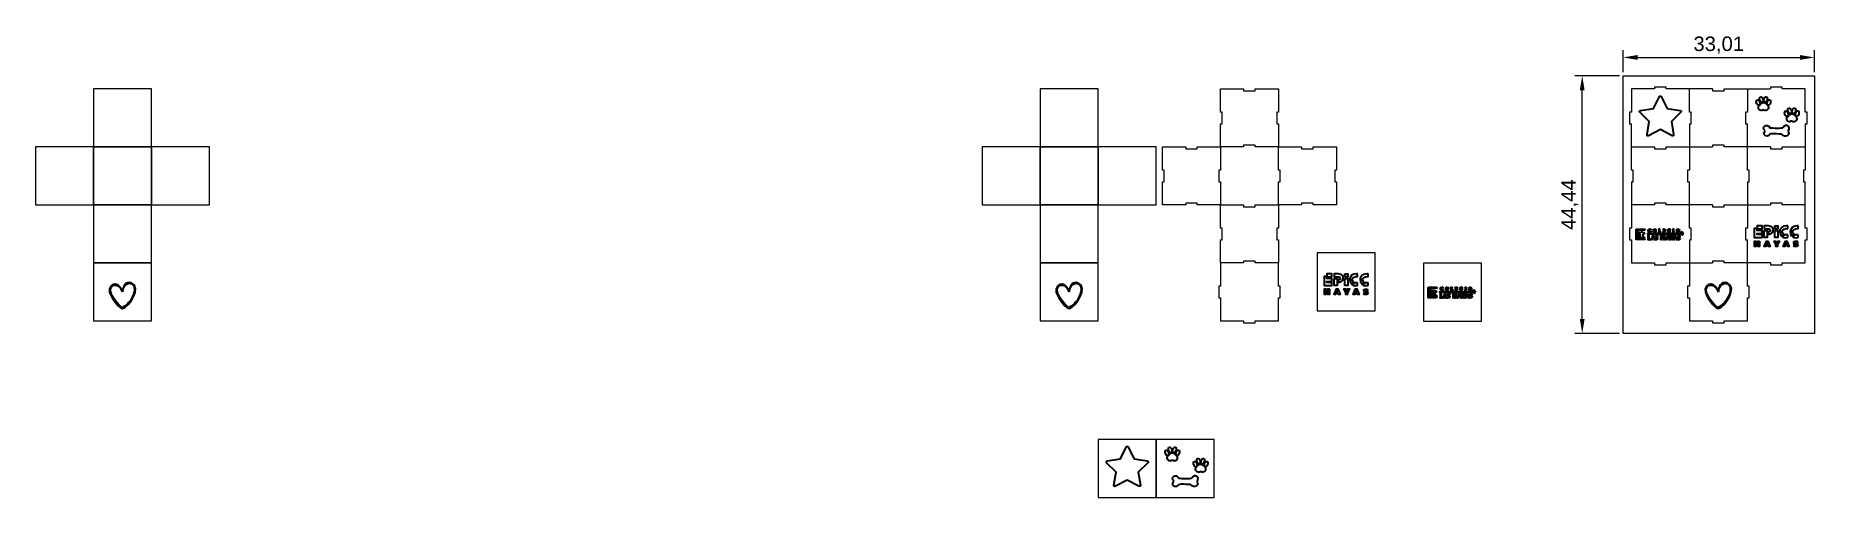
# Model space of a CAD drawing. Header units: centimetres. Extents: x 1688 to 1995, y 2111 to 2191.
import ezdxf

# ---------------------------------------------------------------- set-up
doc = ezdxf.new("R2010")
doc.units = ezdxf.units.CM
doc.layers.add('PDF_Capa 1', color=7, linetype='Continuous', true_color=0xc80000)
doc.styles.get("Standard").update_dxf_attribs({"font": 'arial.ttf'})
doc.dimstyles.new('ISO-25', dxfattribs={"dimtxt": 2.5, "dimasz": 2.5, "dimexe": 1.25, "dimexo": 0.625, "dimtad": 1, "dimtxsty": 'Standard', "dimcen": 2.5, "dimadec": 0, "dimazin": 0, "dimtfac": 1, "dimtmove": 0, "dimatfit": 3, "dimfxl": 1, "dimarcsym": 0})

msp = doc.modelspace()

# ---------------------------------------------------------------- blocks, each defined once
blk = doc.blocks.new('*D15')
at = {"color": 0, "lineweight": -2, "transparency": 16777216}
for p, q in [((1961.91, 2184.53), (1961.91, 2188.3)), ((1994.91, 2184.53), (1994.91, 2188.3)), ((1964.41, 2187.05), (1992.41, 2187.05))]:
    blk.add_line(p, q, dxfattribs=at)
at = {"color": 0, "transparency": 16777216}
for points in [[(1964.41, 2187.47), (1964.41, 2186.64), (1961.91, 2187.05)], [(1992.41, 2187.47), (1992.41, 2186.64), (1994.91, 2187.05)]]:
    blk.add_solid(points, dxfattribs=at)
at = {"layer": 'Defpoints', "color": 0, "transparency": 16777216}
for p in [(1994.91, 2187.05), (1961.91, 2183.9), (1994.91, 2183.9)]:
    blk.add_point(p, dxfattribs=at)
at = {"color": 0, "transparency": 16777216, "insert": (1978.41, 2189.18), "char_height": 2.5, "attachment_point": 5}
blk.add_mtext('33,01', dxfattribs=at)
blk = doc.blocks.new('*D16')
at = {"color": 0, "lineweight": -2, "transparency": 16777216}
for p, q in [((1961.28, 2183.9), (1953.62, 2183.9)), ((1954.87, 2141.97), (1954.87, 2181.4)), ((1961.28, 2139.47), (1953.62, 2139.47))]:
    blk.add_line(p, q, dxfattribs=at)
at = {"color": 0, "transparency": 16777216}
for points in [[(1954.45, 2181.4), (1955.28, 2181.4), (1954.87, 2183.9)], [(1954.45, 2141.97), (1955.28, 2141.97), (1954.87, 2139.47)]]:
    blk.add_solid(points, dxfattribs=at)
at = {"layer": 'Defpoints', "color": 0, "transparency": 16777216}
for p in [(1954.87, 2183.9), (1961.91, 2183.9), (1961.91, 2139.47)]:
    blk.add_point(p, dxfattribs=at)
at = {"color": 0, "transparency": 16777216, "insert": (1952.74, 2161.68), "char_height": 2.5, "attachment_point": 5, "rotation": 90}
blk.add_mtext('44,44', dxfattribs=at)

# ---------------------------------------------------------------- dimensions: what is measured, and where the dimension line sits
dim = msp.add_linear_dim(base=(1994.9132, 2187.0538), p1=(1961.9081, 2183.9023), p2=(1994.9132, 2183.9023), dimstyle='ISO-25')
dim.commit()
dim.dimension.update_dxf_attribs({"geometry": '*D15', "text_midpoint": (1978.4106, 2189.1812)})
dim = msp.add_linear_dim(base=(1954.866, 2183.902), p1=(1961.908, 2139.466), p2=(1961.908, 2183.902), angle=90, dimstyle='ISO-25')
dim.commit()
dim.dimension.update_dxf_attribs({"geometry": '*D16', "text_midpoint": (1952.743, 2161.684)})

# ---------------------------------------------------------------- linework, layer by layer
for points in [[(1698.129, 2181.619), (1698.129, 2171.619), (1708.129, 2171.619), (1708.129, 2181.619), (1698.129, 2181.619)], [(1861.394, 2181.619), (1861.394, 2171.619), (1871.394, 2171.619), (1871.394, 2181.619), (1861.394, 2181.619)], [(1688.129, 2171.619), (1688.129, 2161.619), (1698.129, 2161.619), (1698.129, 2171.619), (1688.129, 2171.619)], [(1698.129, 2171.619), (1698.129, 2161.619), (1708.129, 2161.619), (1708.129, 2171.619), (1698.129, 2171.619)], [(1708.129, 2171.619), (1708.129, 2161.619), (1718.129, 2161.619), (1718.129, 2171.619), (1708.129, 2171.619)], [(1851.394, 2171.619), (1851.394, 2161.619), (1861.394, 2161.619), (1861.394, 2171.619), (1851.394, 2171.619)], [(1861.394, 2171.619), (1861.394, 2161.619), (1871.394, 2161.619), (1871.394, 2171.619), (1861.394, 2171.619)], [(1871.394, 2171.619), (1871.394, 2161.619), (1881.394, 2161.619), (1881.394, 2171.619), (1871.394, 2171.619)], [(1698.129, 2161.619), (1698.129, 2151.619), (1708.129, 2151.619), (1708.129, 2161.619), (1698.129, 2161.619)], [(1861.394, 2161.619), (1861.394, 2151.619), (1871.394, 2151.619), (1871.394, 2161.619), (1861.394, 2161.619)], [(1698.129, 2151.619), (1698.129, 2141.619), (1708.129, 2141.619), (1708.129, 2151.619), (1698.129, 2151.619)], [(1861.394, 2151.619), (1861.394, 2141.619), (1871.394, 2141.619), (1871.394, 2151.619), (1861.394, 2151.619)], [(1909.18, 2153.346), (1909.18, 2143.346), (1919.18, 2143.346), (1919.18, 2153.346), (1909.18, 2153.346)], [(1927.505, 2151.596), (1927.505, 2141.596), (1937.505, 2141.596), (1937.505, 2151.596), (1927.505, 2151.596)], [(1871.394, 2121.199), (1871.394, 2111.199), (1881.394, 2111.199), (1881.394, 2121.199), (1871.394, 2121.199)], [(1881.394, 2121.199), (1881.394, 2111.199), (1891.394, 2111.199), (1891.394, 2121.199), (1881.394, 2121.199)]]:
    msp.add_lwpolyline(points)
msp.add_lwpolyline([(1961.908, 2183.902), (1994.913, 2183.902), (1994.913, 2139.466), (1961.908, 2139.466)], close=True)
at = {"layer": 'PDF_Capa 1'}
msp.add_line((1987.343, 2171.619), (1979.343, 2171.619), dxfattribs=at)
for points in [[(1892.478, 2171.619), (1892.478, 2175.619), (1892.778, 2175.619), (1892.778, 2177.619), (1892.478, 2177.619), (1892.478, 2181.619), (1896.478, 2181.619), (1896.478, 2181.319), (1898.478, 2181.319), (1898.478, 2181.619), (1902.478, 2181.619), (1902.478, 2177.619), (1902.178, 2177.619), (1902.178, 2175.619), (1902.478, 2175.619), (1902.478, 2171.619), (1898.478, 2171.619), (1898.478, 2171.919), (1896.478, 2171.919), (1896.478, 2171.619), (1892.478, 2171.619)], [(1977.343, 2181.619), (1969.343, 2181.619), (1969.343, 2181.919), (1967.343, 2181.919), (1967.343, 2181.619), (1963.343, 2181.619), (1963.343, 2177.619), (1963.043, 2177.619), (1963.043, 2175.619), (1963.343, 2175.619)], [(1973.343, 2175.619), (1973.643, 2175.619), (1973.643, 2177.619), (1973.343, 2177.619), (1973.343, 2181.619)], [(1977.343, 2181.619), (1977.343, 2181.319), (1979.343, 2181.319), (1979.343, 2181.619), (1987.343, 2181.619)], [(1983.343, 2181.619), (1983.343, 2177.619), (1983.043, 2177.619), (1983.043, 2175.619), (1983.343, 2175.619)], [(1993.343, 2175.619), (1993.643, 2175.619), (1993.643, 2177.619), (1993.343, 2177.619), (1993.343, 2181.619), (1989.343, 2181.619), (1989.343, 2181.919), (1987.343, 2181.919), (1987.343, 2181.619)], [(1963.343, 2165.619), (1963.643, 2165.619), (1963.643, 2167.619), (1963.343, 2167.619), (1963.343, 2175.619)], [(1973.343, 2175.619), (1973.343, 2167.619), (1973.043, 2167.619), (1973.043, 2165.619), (1973.343, 2165.619)], [(1983.343, 2165.619), (1983.643, 2165.619), (1983.643, 2167.619), (1983.343, 2167.619), (1983.343, 2175.619)], [(1993.343, 2175.619), (1993.343, 2167.619), (1993.043, 2167.619), (1993.043, 2165.619), (1993.343, 2165.619)], [(1882.478, 2161.619), (1882.478, 2165.619), (1882.778, 2165.619), (1882.778, 2167.619), (1882.478, 2167.619), (1882.478, 2171.619), (1886.478, 2171.619), (1886.478, 2171.319), (1888.478, 2171.319), (1888.478, 2171.619), (1892.478, 2171.619), (1892.478, 2167.619), (1892.178, 2167.619), (1892.178, 2165.619), (1892.478, 2165.619), (1892.478, 2161.619), (1888.478, 2161.619), (1888.478, 2161.919), (1886.478, 2161.919), (1886.478, 2161.619), (1882.478, 2161.619)], [(1892.478, 2171.619), (1892.478, 2167.619), (1892.178, 2167.619), (1892.178, 2165.619), (1892.478, 2165.619), (1892.478, 2161.619), (1896.478, 2161.619), (1896.478, 2161.319), (1898.478, 2161.319), (1898.478, 2161.619), (1902.478, 2161.619), (1902.478, 2165.619), (1902.778, 2165.619), (1902.778, 2167.619), (1902.478, 2167.619), (1902.478, 2171.619), (1898.478, 2171.619), (1898.478, 2171.919), (1896.478, 2171.919), (1896.478, 2171.619), (1892.478, 2171.619)], [(1902.478, 2161.619), (1902.478, 2165.619), (1902.778, 2165.619), (1902.778, 2167.619), (1902.478, 2167.619), (1902.478, 2171.619), (1906.478, 2171.619), (1906.478, 2171.319), (1908.478, 2171.319), (1908.478, 2171.619), (1912.478, 2171.619), (1912.478, 2167.619), (1912.178, 2167.619), (1912.178, 2165.619), (1912.478, 2165.619), (1912.478, 2161.619), (1908.478, 2161.619), (1908.478, 2161.919), (1906.478, 2161.919), (1906.478, 2161.619), (1902.478, 2161.619)], [(1963.343, 2171.619), (1967.343, 2171.619)], [(1967.343, 2171.619), (1967.343, 2171.319), (1969.343, 2171.319)], [(1969.343, 2171.319), (1969.343, 2171.619)], [(1969.343, 2171.619), (1977.343, 2171.619)], [(1977.343, 2171.919), (1977.343, 2171.619)], [(1979.343, 2171.919), (1977.343, 2171.919)], [(1979.343, 2171.619), (1979.343, 2171.919)], [(1987.343, 2171.619), (1987.343, 2171.319), (1989.343, 2171.319), (1989.343, 2171.619), (1993.343, 2171.619)], [(1963.343, 2165.619), (1963.343, 2157.619), (1963.043, 2157.619), (1963.043, 2155.619), (1963.343, 2155.619), (1963.343, 2151.619), (1967.343, 2151.619), (1967.343, 2151.319), (1969.343, 2151.319), (1969.343, 2151.619), (1977.343, 2151.619)], [(1973.343, 2155.619), (1973.643, 2155.619), (1973.643, 2157.619), (1973.343, 2157.619), (1973.343, 2165.619)], [(1983.343, 2165.619), (1983.343, 2157.619), (1983.043, 2157.619), (1983.043, 2155.619), (1983.343, 2155.619)], [(1987.343, 2151.619), (1987.343, 2151.319), (1989.343, 2151.319), (1989.343, 2151.619), (1993.343, 2151.619), (1993.343, 2155.619), (1993.643, 2155.619), (1993.643, 2157.619), (1993.343, 2157.619), (1993.343, 2165.619)], [(1892.478, 2151.619), (1892.478, 2155.619), (1892.778, 2155.619), (1892.778, 2157.619), (1892.478, 2157.619), (1892.478, 2161.619), (1896.478, 2161.619), (1896.478, 2161.319), (1898.478, 2161.319), (1898.478, 2161.619), (1902.478, 2161.619), (1902.478, 2157.619), (1902.178, 2157.619), (1902.178, 2155.619), (1902.478, 2155.619), (1902.478, 2151.619), (1898.478, 2151.619), (1898.478, 2151.919), (1896.478, 2151.919), (1896.478, 2151.619), (1892.478, 2151.619)], [(1967.343, 2161.919), (1967.343, 2161.619), (1963.343, 2161.619)], [(1977.343, 2161.619), (1969.343, 2161.619), (1969.343, 2161.919), (1967.343, 2161.919)], [(1977.343, 2161.619), (1977.343, 2161.319), (1979.343, 2161.319)], [(1979.343, 2161.619), (1987.343, 2161.619)], [(1979.343, 2161.319), (1979.343, 2161.619)], [(1989.343, 2161.919), (1987.343, 2161.919)], [(1987.343, 2161.919), (1987.343, 2161.619)], [(1989.343, 2161.619), (1989.343, 2161.919)], [(1993.343, 2161.619), (1989.343, 2161.619)], [(1973.343, 2155.619), (1973.343, 2147.619), (1973.043, 2147.619), (1973.043, 2145.619), (1973.343, 2145.619), (1973.343, 2141.619), (1977.343, 2141.619), (1977.343, 2141.319), (1979.343, 2141.319), (1979.343, 2141.619), (1983.343, 2141.619), (1983.343, 2145.619), (1983.643, 2145.619), (1983.643, 2147.619), (1983.343, 2147.619), (1983.343, 2155.619)], [(1892.478, 2151.619), (1892.478, 2147.619), (1892.178, 2147.619), (1892.178, 2145.619), (1892.478, 2145.619), (1892.478, 2141.619), (1896.478, 2141.619), (1896.478, 2141.319), (1898.478, 2141.319), (1898.478, 2141.619), (1902.478, 2141.619), (1902.478, 2145.619), (1902.778, 2145.619), (1902.778, 2147.619), (1902.478, 2147.619), (1902.478, 2151.619), (1898.478, 2151.619), (1898.478, 2151.919), (1896.478, 2151.919), (1896.478, 2151.619), (1892.478, 2151.619)], [(1987.343, 2151.619), (1979.343, 2151.619), (1979.343, 2151.919), (1977.343, 2151.919), (1977.343, 2151.619)]]:
    msp.add_lwpolyline(points, dxfattribs=at)
at = {"layer": 'PDF_Capa 1', "color": 12, "lineweight": 35, "true_color": 0xbe0000}
for points in [[(1964.797, 2177.597, -0.2853152), (1964.751, 2177.787, -0.2852139), (1964.9, 2177.913), (1967.165, 2178.242), (1968.177, 2180.295, -0.2856317), (1968.343, 2180.398, -0.2855024), (1968.509, 2180.295), (1969.522, 2178.242), (1971.786, 2177.913, -0.2853089), (1971.936, 2177.787, -0.2852434), (1971.889, 2177.597), (1970.25, 2175.999), (1970.637, 2173.743, -0.2852299), (1970.563, 2173.562, -0.1585255), (1970.455, 2173.527, -0.1214474), (1970.369, 2173.548), (1968.343, 2174.614), (1966.318, 2173.548, -0.2853484), (1966.123, 2173.562, -0.2852766), (1966.049, 2173.743), (1966.436, 2175.999)], [(1872.848, 2117.177, -0.2853152), (1872.801, 2117.367, -0.2852139), (1872.951, 2117.493), (1875.215, 2117.822), (1876.228, 2119.875, -0.2856317), (1876.394, 2119.978, -0.2855024), (1876.56, 2119.875), (1877.572, 2117.822), (1879.837, 2117.493, -0.2853089), (1879.986, 2117.367, -0.2852434), (1879.94, 2117.177), (1878.301, 2115.58), (1878.688, 2113.323, -0.2852299), (1878.614, 2113.142, -0.1585255), (1878.506, 2113.107, -0.1214474), (1878.42, 2113.128), (1876.394, 2114.194), (1874.368, 2113.128, -0.2853484), (1874.174, 2113.142, -0.2852766), (1874.1, 2113.323), (1874.487, 2115.58)]]:
    msp.add_lwpolyline(points, format="xyb", close=True, dxfattribs=at)
at = {"layer": 'PDF_Capa 1', "color": 1, "lineweight": 35, "true_color": 0xff0909}
for points in [[(1985.703, 2177.903, -0.3553317), (1985.247, 2178.37, -0.2437907), (1985.427, 2178.814), (1985.693, 2179.093, -0.2084392), (1986.117, 2179.277, -0.2084441), (1986.541, 2179.093), (1986.821, 2178.801, -0.2432518), (1986.985, 2178.363, -0.3499765), (1986.529, 2177.903, -0.173966), (1986.195, 2177.98, 0.3064843), (1986.037, 2177.98, -0.1405294), (1985.761, 2177.9)], [(1990.587, 2175.968, -0.3553317), (1990.131, 2176.435, -0.2437907), (1990.311, 2176.879), (1990.577, 2177.159, -0.2084392), (1991.001, 2177.342, -0.2084441), (1991.426, 2177.159), (1991.705, 2176.866, -0.2432518), (1991.869, 2176.428, -0.3499765), (1991.413, 2175.968, -0.173966), (1991.079, 2176.045, 0.3064843), (1990.921, 2176.045, -0.1405294), (1990.645, 2175.965)], [(1883.754, 2117.483, -0.3553317), (1883.297, 2117.95, -0.2437907), (1883.477, 2118.394), (1883.744, 2118.674, -0.2084392), (1884.168, 2118.857, -0.2084441), (1884.592, 2118.674), (1884.872, 2118.381, -0.2432518), (1885.036, 2117.943, -0.3499765), (1884.579, 2117.483, -0.173966), (1884.245, 2117.561, 0.3064843), (1884.088, 2117.561, -0.1405294), (1883.812, 2117.48)], [(1888.638, 2115.548, -0.3553317), (1888.182, 2116.015, -0.2437907), (1888.361, 2116.459), (1888.628, 2116.739, -0.2084392), (1889.052, 2116.922, -0.2084441), (1889.476, 2116.739), (1889.756, 2116.446, -0.2432518), (1889.92, 2116.008, -0.3499765), (1889.463, 2115.548, -0.173966), (1889.129, 2115.626, 0.3064843), (1888.972, 2115.626, -0.1405294), (1888.696, 2115.545)]]:
    msp.add_lwpolyline(points, format="xyb", dxfattribs=at)
at = {"layer": 'PDF_Capa 1', "lineweight": 35}
for points in [[(1964.149, 2155.719), (1964.149, 2157.389)], [(1964.225, 2157.466), (1965.575, 2157.466)], [(1964.341, 2157.247), (1964.341, 2155.833), (1965.566, 2155.833)], [(1964.432, 2155.956), (1964.432, 2157.005)], [(1968.125, 2157.151), (1968.125, 2157.265)], [(1968.206, 2157.265), (1968.206, 2157.151), (1968.206, 2157.151)], [(1968.867, 2157.151), (1968.867, 2157.265), (1968.867, 2157.265)], [(1968.948, 2157.41), (1968.948, 2157.248)], [(1968.948, 2157.202), (1968.948, 2157.151)], [(1970.549, 2157.151), (1970.549, 2157.265), (1970.549, 2157.265)], [(1970.629, 2157.264), (1970.629, 2157.151)], [(1972.083, 2157.043), (1972.094, 2157.043)], [(1966.073, 2156.637), (1966.073, 2156.659)], [(1966.244, 2155.908), (1966.244, 2156.072)], [(1966.36, 2156.072), (1966.36, 2155.908), (1966.36, 2155.908)], [(1966.803, 2155.74), (1967.037, 2156.326)], [(1966.925, 2155.873), (1966.875, 2155.74)], [(1966.898, 2155.654), (1966.912, 2155.654)], [(1967.142, 2155.881), (1966.934, 2155.881), (1966.934, 2155.881)], [(1967.035, 2156.163), (1966.949, 2155.934)], [(1966.952, 2155.927), (1967.124, 2155.927)], [(1967.129, 2155.933), (1967.045, 2156.163)], [(1967.225, 2155.677), (1967.151, 2155.874)], [(1967.701, 2155.925), (1967.658, 2155.958)], [(1967.712, 2156.082), (1967.738, 2156.063)], [(1968.439, 2155.908), (1968.439, 2156.072)], [(1968.556, 2156.072), (1968.556, 2156.052)], [(1968.556, 2155.99), (1968.556, 2155.908)], [(1968.561, 2156.046), (1968.917, 2156.046)], [(1968.917, 2155.996), (1968.561, 2155.996)], [(1968.923, 2156.052), (1968.923, 2156.072)], [(1968.923, 2155.908), (1968.923, 2155.99)], [(1969.04, 2156.072), (1969.04, 2155.908)], [(1969.322, 2155.74), (1969.556, 2156.326)], [(1969.444, 2155.873), (1969.394, 2155.74)], [(1969.417, 2155.654), (1969.431, 2155.654)], [(1969.66, 2155.881), (1969.453, 2155.881), (1969.453, 2155.881)], [(1969.553, 2156.163), (1969.468, 2155.934)], [(1969.471, 2155.927), (1969.643, 2155.927)], [(1969.648, 2155.933), (1969.564, 2156.163)], [(1969.744, 2155.677), (1969.67, 2155.874)], [(1970.642, 2155.74), (1970.876, 2156.326)], [(1970.764, 2155.873), (1970.714, 2155.74)], [(1970.737, 2155.654), (1970.751, 2155.654)], [(1970.98, 2155.881), (1970.772, 2155.881), (1970.772, 2155.881)], [(1970.873, 2156.163), (1970.787, 2155.934)], [(1970.791, 2155.927), (1970.963, 2155.927)], [(1970.967, 2155.933), (1970.883, 2156.163)], [(1971.064, 2155.677), (1970.989, 2155.874)], [(1971.557, 2155.925), (1971.514, 2155.958)], [(1971.567, 2156.082), (1971.593, 2156.063)], [(1928.311, 2145.696), (1928.311, 2147.366)], [(1928.387, 2147.443), (1929.736, 2147.443)], [(1928.503, 2147.224), (1928.503, 2145.835), (1928.503, 2145.81), (1928.529, 2145.81), (1929.728, 2145.81)], [(1928.593, 2145.933), (1928.593, 2146.982)], [(1929.366, 2146.535), (1929.513, 2146.535)], [(1930.235, 2146.614), (1930.235, 2146.636)], [(1930.406, 2145.885), (1930.406, 2146.049)], [(1930.522, 2146.049), (1930.522, 2145.885), (1930.522, 2145.885)], [(1930.965, 2145.717), (1931.199, 2146.302)], [(1931.087, 2145.85), (1931.037, 2145.717)], [(1931.06, 2145.631), (1931.074, 2145.631)], [(1931.303, 2145.858), (1931.096, 2145.858), (1931.096, 2145.858)], [(1931.196, 2146.14), (1931.111, 2145.911)], [(1931.114, 2145.904), (1931.286, 2145.904)], [(1931.291, 2145.91), (1931.207, 2146.14)], [(1931.387, 2145.653), (1931.313, 2145.851)], [(1931.863, 2145.901), (1931.82, 2145.935)], [(1931.874, 2146.059), (1931.9, 2146.04)], [(1932.287, 2147.128), (1932.287, 2147.241)], [(1932.368, 2147.241), (1932.368, 2147.128), (1932.368, 2147.128)], [(1932.601, 2145.885), (1932.601, 2146.049)], [(1932.717, 2146.049), (1932.717, 2146.029)], [(1932.717, 2145.967), (1932.717, 2145.885)], [(1932.723, 2146.023), (1933.079, 2146.023)], [(1933.079, 2145.972), (1932.723, 2145.972)], [(1933.029, 2147.128), (1933.029, 2147.241), (1933.029, 2147.241)], [(1933.085, 2146.029), (1933.085, 2146.049)], [(1933.085, 2145.885), (1933.085, 2145.967)], [(1933.11, 2147.387), (1933.11, 2147.225)], [(1933.11, 2147.179), (1933.11, 2147.128)], [(1933.202, 2146.049), (1933.202, 2145.885)], [(1933.484, 2145.717), (1933.718, 2146.302)], [(1933.606, 2145.85), (1933.556, 2145.717)], [(1933.579, 2145.631), (1933.593, 2145.631)], [(1933.822, 2145.858), (1933.615, 2145.858), (1933.615, 2145.858)], [(1933.715, 2146.14), (1933.63, 2145.911)], [(1933.633, 2145.904), (1933.805, 2145.904)], [(1933.81, 2145.91), (1933.726, 2146.14)], [(1933.906, 2145.653), (1933.832, 2145.851)], [(1934.711, 2147.128), (1934.711, 2147.241), (1934.711, 2147.241)], [(1934.791, 2147.241), (1934.791, 2147.128)], [(1934.804, 2145.717), (1935.038, 2146.302)], [(1934.926, 2145.85), (1934.875, 2145.717)], [(1934.899, 2145.631), (1934.913, 2145.631)], [(1935.142, 2145.858), (1934.934, 2145.858), (1934.934, 2145.858)], [(1935.035, 2146.14), (1934.949, 2145.911)], [(1934.953, 2145.904), (1935.125, 2145.904)], [(1935.129, 2145.91), (1935.045, 2146.14)], [(1935.226, 2145.653), (1935.151, 2145.851)], [(1935.719, 2145.901), (1935.676, 2145.935)], [(1935.729, 2146.059), (1935.755, 2146.04)], [(1936.245, 2147.02), (1936.256, 2147.02)]]:
    msp.add_lwpolyline(points, dxfattribs=at)
for points in [[(1965.563, 2157.274, -0.0157973), (1965.536, 2157.273), (1964.367, 2157.273)], [(1964.585, 2156.995, 0.0001135), (1964.585, 2156.17), (1964.585, 2156.092), (1964.636, 2156.092, 0.000544), (1964.828, 2156.092)], [(1968.127, 2156.966, -0.0108443), (1968.164, 2156.967, -0.0116253), (1968.242, 2156.965, 0.0068414), (1968.351, 2156.963)], [(1968.869, 2157.45, 0.0079862), (1968.909, 2157.449, 0.0033467), (1969.07, 2157.45)], [(1968.869, 2156.966, -0.0108517), (1968.906, 2156.967, -0.0117009), (1968.973, 2156.965, 0.0069535), (1969.084, 2156.963)], [(1969.936, 2157.02), (1969.936, 2157.08, 0.0079902), (1969.935, 2157.156)], [(1970.017, 2157.156, 0.007691), (1970.017, 2157.079), (1970.017, 2157.008)], [(1965.569, 2155.64, -0.0045324), (1965.526, 2155.64), (1964.27, 2155.64)], [(1965.302, 2156.501, 0.0008909), (1965.302, 2156.384), (1965.302, 2156.154)], [(1965.369, 2156.095, 0.0924834), (1965.383, 2156.092, -0.0006709), (1965.523, 2156.092)], [(1966.246, 2155.639, -0.0105832), (1966.3, 2155.64, -0.0117388), (1966.413, 2155.637, 0.0066496), (1966.571, 2155.634)], [(1970.184, 2155.709, 0.0174274), (1970.187, 2155.802), (1970.187, 2155.879), (1970.187, 2155.879)], [(1970.304, 2155.879), (1970.304, 2155.802, 0.0173282), (1970.307, 2155.709)], [(1972.044, 2156.481, 0.0163324), (1972.049, 2156.481, 0.0002861), (1972.227, 2156.509, 0.0021272), (1972.248, 2156.513, 0.0000889), (1972.124, 2156.649)], [(1929.731, 2145.617, -0.0045324), (1929.687, 2145.617), (1928.431, 2145.617)], [(1929.724, 2147.251, -0.0157973), (1929.698, 2147.25), (1928.529, 2147.25)], [(1928.747, 2146.972, 0.0001135), (1928.747, 2146.146), (1928.747, 2146.069), (1928.798, 2146.069, 0.000544), (1928.99, 2146.069)], [(1929.05, 2146.534), (1929.178, 2146.534, 0.0005361), (1929.142, 2146.562)], [(1929.186, 2146.388, 0.0022421), (1929.186, 2146.323, -0.0002521), (1929.349, 2146.323)], [(1929.338, 2146.292, -0.0032396), (1929.277, 2146.292), (1929.187, 2146.292)], [(1929.464, 2146.478, 0.0008909), (1929.464, 2146.361), (1929.464, 2146.131)], [(1929.53, 2146.072, 0.0924834), (1929.545, 2146.069, -0.0006709), (1929.684, 2146.069)], [(1930.408, 2145.616, -0.0105832), (1930.462, 2145.617, -0.0117388), (1930.575, 2145.614, 0.0066496), (1930.733, 2145.611)], [(1932.289, 2146.943, -0.0108443), (1932.326, 2146.944, -0.0116253), (1932.404, 2146.942, 0.0068414), (1932.513, 2146.94)], [(1933.031, 2147.427, 0.0079862), (1933.071, 2147.426, 0.0033467), (1933.232, 2147.426)], [(1933.031, 2146.943, -0.0108517), (1933.068, 2146.944, -0.0117009), (1933.135, 2146.942, 0.0069535), (1933.246, 2146.94)], [(1934.098, 2146.996), (1934.098, 2147.057, 0.0079902), (1934.097, 2147.133)], [(1934.179, 2147.133, 0.007691), (1934.179, 2147.056), (1934.179, 2146.985)], [(1934.346, 2145.686, 0.0174274), (1934.348, 2145.779), (1934.348, 2145.856), (1934.349, 2145.856)], [(1934.466, 2145.856), (1934.466, 2145.779, 0.0173282), (1934.469, 2145.686)], [(1936.206, 2146.458, 0.0163324), (1936.211, 2146.458, 0.0002861), (1936.389, 2146.486, 0.0021272), (1936.41, 2146.49, 0.0000889), (1936.286, 2146.626)]]:
    msp.add_lwpolyline(points, format="xyb", dxfattribs=at)
at = {"layer": 'PDF_Capa 1', "color": 1, "lineweight": 35, "true_color": 0xf40000}
for points in [[(1985.011, 2157.554), (1984.52, 2157.554), (1984.52, 2156.019), (1985.875, 2156.019), (1985.875, 2156.509), (1985.011, 2156.509), (1985.011, 2156.725), (1985.875, 2156.725), (1985.875, 2157.216), (1985.011, 2157.216), (1985.011, 2157.508), (1985.875, 2157.508), (1985.875, 2157.998), (1985.011, 2157.998)], [(1986.253, 2157.216), (1986.743, 2157.216), (1986.743, 2156.023), (1986.253, 2156.023)], [(1988.098, 2157.998), (1988.588, 2157.998), (1988.588, 2157.508), (1988.098, 2157.508)], [(1988.098, 2157.216), (1988.588, 2157.216), (1988.588, 2156.023), (1988.098, 2156.023)], [(1985.418, 2155.405), (1985.418, 2154.465), (1985.167, 2154.465), (1985.167, 2154.832), (1984.825, 2154.832), (1984.825, 2154.465), (1984.574, 2154.465), (1984.574, 2155.405), (1984.825, 2155.405), (1984.825, 2155.052), (1985.167, 2155.052), (1985.167, 2155.405)], [(1986.95, 2154.648), (1986.575, 2154.648), (1986.505, 2154.465), (1986.249, 2154.465), (1986.641, 2155.405), (1986.888, 2155.405), (1987.281, 2154.465), (1987.02, 2154.465)], [(1986.876, 2154.844), (1986.762, 2155.145), (1986.648, 2154.844)], [(1988.531, 2154.802), (1988.531, 2154.465), (1988.28, 2154.465), (1988.28, 2154.806), (1987.942, 2155.405), (1988.207, 2155.405), (1988.417, 2155.032), (1988.628, 2155.405), (1988.871, 2155.405)], [(1990.233, 2154.648), (1989.858, 2154.648), (1989.788, 2154.465), (1989.532, 2154.465), (1989.924, 2155.405), (1990.171, 2155.405), (1990.564, 2154.465), (1990.303, 2154.465)], [(1990.16, 2154.844), (1990.046, 2155.145), (1989.932, 2154.844)], [(1910.848, 2149.281), (1910.357, 2149.281), (1910.357, 2147.745), (1910.739, 2147.745), (1910.848, 2147.745), (1911.712, 2147.745), (1911.712, 2148.236), (1910.848, 2148.236), (1910.848, 2148.452), (1911.712, 2148.452), (1911.712, 2148.943), (1910.848, 2148.943), (1910.848, 2149.235), (1911.712, 2149.235), (1911.712, 2149.725), (1910.848, 2149.725)], [(1912.089, 2148.943), (1912.58, 2148.943), (1912.58, 2147.749), (1912.089, 2147.749)], [(1913.934, 2149.725), (1914.425, 2149.725), (1914.425, 2149.235), (1913.934, 2149.235)], [(1913.934, 2148.943), (1914.425, 2148.943), (1914.425, 2147.749), (1913.934, 2147.749)], [(1911.254, 2147.132), (1911.254, 2146.192), (1911.003, 2146.192), (1911.003, 2146.559), (1910.661, 2146.559), (1910.661, 2146.192), (1910.41, 2146.192), (1910.41, 2147.132), (1910.661, 2147.132), (1910.661, 2146.779), (1911.003, 2146.779), (1911.003, 2147.132)], [(1912.786, 2146.375), (1912.411, 2146.375), (1912.342, 2146.192), (1912.086, 2146.192), (1912.477, 2147.132), (1912.724, 2147.132), (1913.117, 2146.192), (1912.856, 2146.192)], [(1912.713, 2146.571), (1912.599, 2146.872), (1912.485, 2146.571)], [(1914.368, 2146.529), (1914.368, 2146.192), (1914.117, 2146.192), (1914.117, 2146.533), (1913.779, 2147.132), (1914.043, 2147.132), (1914.254, 2146.759), (1914.464, 2147.132), (1914.707, 2147.132)], [(1916.07, 2146.375), (1915.695, 2146.375), (1915.625, 2146.192), (1915.369, 2146.192), (1915.761, 2147.132), (1916.008, 2147.132), (1916.4, 2146.192), (1916.139, 2146.192)], [(1915.996, 2146.571), (1915.882, 2146.872), (1915.768, 2146.571)]]:
    msp.add_lwpolyline(points, close=True, dxfattribs=at)
for points in [[(1987.02, 2157.998), (1986.253, 2157.998), (1986.253, 2157.508), (1987.113, 2157.508)], [(1986.973, 2156.996), (1986.973, 2156.565)], [(1988.912, 2156.882), (1989.418, 2157.139)], [(1989.41, 2156.945), (1988.945, 2156.71)], [(1988.961, 2157.275), (1988.961, 2157.275)], [(1990.301, 2157.508), (1990.301, 2157.998)], [(1990.71, 2156.882), (1991.217, 2157.139)], [(1991.208, 2156.945), (1990.743, 2156.71)], [(1990.76, 2157.275), (1990.759, 2157.275)], [(1992.099, 2157.508), (1992.099, 2157.998)], [(1990.301, 2156.018), (1990.301, 2156.488)], [(1992.063, 2155.342), (1991.986, 2155.145)], [(1992.099, 2156.018), (1992.099, 2156.488)], [(1912.856, 2149.725), (1912.089, 2149.725), (1912.089, 2149.235), (1912.58, 2149.235), (1912.949, 2149.235)], [(1912.809, 2148.722), (1912.809, 2148.292)], [(1914.748, 2148.609), (1915.255, 2148.866)], [(1915.246, 2148.672), (1914.781, 2148.437)], [(1914.798, 2149.002), (1914.798, 2149.002)], [(1916.137, 2149.235), (1916.137, 2149.725)], [(1916.138, 2147.745), (1916.138, 2148.215)], [(1916.547, 2148.609), (1917.053, 2148.866)], [(1917.045, 2148.672), (1916.58, 2148.437)], [(1916.596, 2149.002), (1916.596, 2149.002)], [(1917.936, 2149.235), (1917.936, 2149.725)], [(1917.936, 2147.745), (1917.936, 2148.215)], [(1917.9, 2147.069), (1917.822, 2146.872)]]:
    msp.add_lwpolyline(points, dxfattribs=at)
for points in [[(1989.171, 2156.326), (1989.627, 2156.557, -0.0106699), (1989.612, 2156.565)], [(1989.845, 2156.479), (1989.307, 2156.206, 0.0151533), (1989.332, 2156.188)], [(1990.97, 2156.326), (1991.426, 2156.557, -0.0085861), (1991.41, 2156.565)], [(1991.644, 2156.479), (1991.105, 2156.206, 0.0151533), (1991.13, 2156.188)], [(1991.333, 2154.55), (1991.415, 2154.746, 0.1458348), (1991.708, 2154.653)], [(1915.008, 2148.053), (1915.464, 2148.284, -0.0106699), (1915.448, 2148.292)], [(1915.682, 2148.206), (1915.143, 2147.933, 0.0151533), (1915.168, 2147.915)], [(1916.806, 2148.053), (1917.262, 2148.284, -0.0085861), (1917.247, 2148.292)], [(1917.48, 2148.206), (1916.941, 2147.933, 0.0151533), (1916.967, 2147.915)], [(1917.17, 2146.277), (1917.252, 2146.473, 0.1458348), (1917.545, 2146.38)]]:
    msp.add_lwpolyline(points, format="xyb", dxfattribs=at)
at = {"layer": 'PDF_Capa 1', "lineweight": 35}
for centre, radius, start, end in [((1964.508, 2157.006), 0.0781, 35.9141, 107.43099), ((1966.527, 2156.828), 0.632, 81.82397, 90.29504), ((1966.58, 2157.325), 0.0916, 2.45864, 43.5188), ((1968.08, 2157.082), 0.106, 269.97829, 282.62659), ((1968.257, 2157.267), 0.173, 90.2567, 98.61353), ((1968.822, 2157.083), 0.106, 269.99101, 282.61387), ((1969.829, 2156.694), 0.766, 80.54669, 89.09475), ((1970.504, 2157.083), 0.106, 269.96462, 282.5723), ((1969.172, 2130.215), 26.793, 83.23484, 83.30682), ((1964.628, 4894.112), 2738.174, 269.996276, 270.018625), ((1922.102, 2156.326), 42.811, 359.76694, 0.23306), ((1968.929, 39673.898), 37517.279, 269.9957265, 270.0042735), ((1966.719, -13418.931), 15575.61, 89.9816074, 90.0021386), ((1966.178, 2155.806), 0.152, 269.98586, 282.76216), ((1966.434, 2156.078), 0.248, 90.18482, 98.63602), ((1966.691, 2155.937), 0.283, 270.77668, 276.64677), ((2123.3, 2218.99), 168.311, 201.85554, 202.06605), ((1967.394, 2162.622), 6.985, 268.6675, 270.11377), ((1967.439, 2155.858), 0.204, 258.99752, 270.07584), ((1969.527, 2155.664), 2.027, 176.07754, 179.53477), ((1968.374, 2155.807), 0.153, 270.00314, 282.69806), ((1968.858, 2155.806), 0.152, 269.9722, 282.729), ((1969.21, 2155.937), 0.283, 270.7794, 276.64406), ((2128.118, 2219.913), 170.788, 201.85587, 202.06333), ((1969.913, 2162.622), 6.985, 268.6675, 270.11377), ((1969.958, 2155.858), 0.204, 258.99752, 270.07584), ((1970.122, 2155.803), 0.149, 270.20134, 282.85889), ((1970.53, 2155.937), 0.283, 270.77397, 276.64949), ((2129.438, 2219.913), 170.788, 201.85587, 202.06333), ((1971.233, 2162.623), 6.985, 268.66756, 270.11371), ((1971.277, 2155.858), 0.204, 258.99658, 270.07293), ((1973.383, 2155.664), 2.027, 176.07754, 179.53477), ((1974.992, 2158.593), 3.658, 212.41475, 214.025), ((1928.79, 4884.089), 2738.174, 269.996276, 270.018625), ((1928.67, 2146.983), 0.0781, 35.9141, 107.43099), ((1886.263, 2146.303), 42.811, 359.76694, 0.23306), ((1933.091, 39663.875), 37517.279, 269.9957265, 270.0042735), ((1930.881, -13428.954), 15575.61, 89.9816074, 90.0021386), ((1930.34, 2145.783), 0.152, 269.98586, 282.76216), ((1930.596, 2146.055), 0.248, 90.18482, 98.63602), ((1930.689, 2146.805), 0.632, 81.82397, 90.29504), ((1930.742, 2147.302), 0.0916, 2.45864, 43.5188), ((1930.853, 2145.914), 0.283, 270.77668, 276.64677), ((2087.462, 2208.966), 168.311, 201.85554, 202.06605), ((1931.556, 2152.599), 6.985, 268.6675, 270.11377), ((1931.601, 2145.835), 0.204, 258.99752, 270.07584), ((1933.689, 2145.641), 2.027, 176.07754, 179.53477), ((1932.242, 2147.059), 0.106, 269.97829, 282.62659), ((1932.418, 2147.244), 0.173, 90.2567, 98.61353), ((1932.536, 2145.784), 0.153, 270.00314, 282.69806), ((1932.984, 2147.059), 0.106, 269.99101, 282.61387), ((1933.02, 2145.783), 0.152, 269.9722, 282.729), ((1933.372, 2145.914), 0.283, 270.7794, 276.64406), ((2092.28, 2209.89), 170.788, 201.85587, 202.06333), ((1934.075, 2152.599), 6.985, 268.6675, 270.11377), ((1933.991, 2146.671), 0.766, 80.54669, 89.09475), ((1934.12, 2145.835), 0.204, 258.99752, 270.07584), ((1934.284, 2145.78), 0.149, 270.20134, 282.85889), ((1934.666, 2147.059), 0.106, 269.96462, 282.5723), ((1934.692, 2145.913), 0.283, 270.77397, 276.64949), ((2093.6, 2209.89), 170.788, 201.85587, 202.06333), ((1935.395, 2152.599), 6.985, 268.66756, 270.11371), ((1935.439, 2145.835), 0.204, 258.99658, 270.07293), ((1937.545, 2145.641), 2.027, 176.07754, 179.53477), ((1939.154, 2148.57), 3.658, 212.41475, 214.025), ((1933.334, 2120.192), 26.793, 83.23484, 83.30682)]:
    msp.add_arc(centre, radius, start, end, dxfattribs=at)
at = {"layer": 'PDF_Capa 1', "color": 1, "lineweight": 35, "true_color": 0xff0909}
for points in [[(1984.919, 2179.222), (1984.884, 2179.344), (1984.877, 2179.467), (1984.9, 2179.57)], [(1984.9, 2179.57), (1984.925, 2179.679), (1984.98, 2179.75), (1985.057, 2179.772)], [(1985.089, 2178.92), (1985.015, 2178.994), (1984.954, 2179.1), (1984.919, 2179.222)], [(1985.057, 2179.772), (1985.211, 2179.817), (1985.391, 2179.647), (1985.465, 2179.383)], [(1985.279, 2178.826), (1985.215, 2178.826), (1985.15, 2178.859), (1985.089, 2178.92)], [(1985.327, 2178.833), (1985.311, 2178.83), (1985.295, 2178.826), (1985.279, 2178.826)], [(1985.484, 2179.036), (1985.459, 2178.926), (1985.404, 2178.855), (1985.327, 2178.833)], [(1985.488, 2179.724), (1985.452, 2179.846), (1985.446, 2179.968), (1985.468, 2180.071)], [(1985.465, 2179.383), (1985.501, 2179.261), (1985.507, 2179.139), (1985.484, 2179.036)], [(1985.468, 2180.071), (1985.494, 2180.181), (1985.549, 2180.252), (1985.626, 2180.274)], [(1985.658, 2179.422), (1985.584, 2179.496), (1985.523, 2179.602), (1985.488, 2179.724)], [(1985.626, 2180.274), (1985.703, 2180.297), (1985.786, 2180.264), (1985.867, 2180.187)], [(1985.848, 2179.328), (1985.783, 2179.328), (1985.719, 2179.36), (1985.658, 2179.422)], [(1985.899, 2179.335), (1985.88, 2179.328), (1985.864, 2179.328), (1985.848, 2179.328)], [(1985.867, 2180.187), (1985.941, 2180.113), (1986.002, 2180.007), (1986.037, 2179.885)], [(1986.056, 2179.537), (1986.031, 2179.428), (1985.976, 2179.357), (1985.899, 2179.335)], [(1986.037, 2179.885), (1986.072, 2179.763), (1986.079, 2179.64), (1986.056, 2179.537)], [(1986.195, 2179.537), (1986.172, 2179.637), (1986.178, 2179.763), (1986.214, 2179.885)], [(1986.352, 2179.335), (1986.275, 2179.357), (1986.22, 2179.428), (1986.195, 2179.537)], [(1986.214, 2179.885), (1986.249, 2180.007), (1986.31, 2180.113), (1986.384, 2180.187)], [(1986.4, 2179.328), (1986.384, 2179.328), (1986.368, 2179.331), (1986.352, 2179.335)], [(1986.384, 2180.187), (1986.461, 2180.264), (1986.548, 2180.297), (1986.625, 2180.274)], [(1986.593, 2179.422), (1986.529, 2179.36), (1986.464, 2179.328), (1986.4, 2179.328)], [(1986.763, 2179.724), (1986.728, 2179.602), (1986.667, 2179.496), (1986.593, 2179.422)], [(1986.625, 2180.274), (1986.702, 2180.252), (1986.757, 2180.181), (1986.782, 2180.071)], [(1986.763, 2179.036), (1986.741, 2179.135), (1986.747, 2179.261), (1986.782, 2179.383)], [(1986.782, 2180.071), (1986.805, 2179.972), (1986.799, 2179.846), (1986.763, 2179.724)], [(1986.921, 2178.833), (1986.843, 2178.855), (1986.789, 2178.926), (1986.763, 2179.036)], [(1986.782, 2179.383), (1986.86, 2179.647), (1987.039, 2179.817), (1987.19, 2179.772)], [(1986.969, 2178.826), (1986.953, 2178.826), (1986.937, 2178.83), (1986.921, 2178.833)], [(1987.158, 2178.92), (1987.101, 2178.859), (1987.033, 2178.826), (1986.969, 2178.826)], [(1987.329, 2179.222), (1987.293, 2179.1), (1987.232, 2178.994), (1987.158, 2178.92)], [(1987.19, 2179.772), (1987.268, 2179.75), (1987.322, 2179.679), (1987.348, 2179.57)], [(1987.348, 2179.57), (1987.37, 2179.47), (1987.364, 2179.344), (1987.329, 2179.222)], [(1990.352, 2178.136), (1990.378, 2178.246), (1990.433, 2178.317), (1990.51, 2178.339)], [(1990.51, 2178.339), (1990.587, 2178.362), (1990.671, 2178.329), (1990.751, 2178.252)], [(1990.751, 2178.252), (1990.825, 2178.178), (1990.886, 2178.072), (1990.921, 2177.95)], [(1991.098, 2177.95), (1991.133, 2178.072), (1991.194, 2178.178), (1991.268, 2178.252)], [(1991.268, 2178.252), (1991.345, 2178.329), (1991.432, 2178.362), (1991.509, 2178.339)], [(1991.509, 2178.339), (1991.586, 2178.317), (1991.641, 2178.246), (1991.666, 2178.136)], [(1985.761, 2177.9), (1985.741, 2177.9), (1985.722, 2177.9), (1985.703, 2177.903)], [(1989.803, 2177.287), (1989.768, 2177.409), (1989.761, 2177.532), (1989.784, 2177.635)], [(1989.784, 2177.635), (1989.809, 2177.744), (1989.864, 2177.815), (1989.941, 2177.837)], [(1989.973, 2176.985), (1989.899, 2177.059), (1989.838, 2177.165), (1989.803, 2177.287)], [(1989.941, 2177.837), (1990.095, 2177.882), (1990.275, 2177.712), (1990.349, 2177.448)], [(1990.163, 2176.892), (1990.099, 2176.892), (1990.034, 2176.924), (1989.973, 2176.985)], [(1990.211, 2176.898), (1990.195, 2176.895), (1990.179, 2176.892), (1990.163, 2176.892)], [(1990.368, 2177.101), (1990.343, 2176.991), (1990.288, 2176.92), (1990.211, 2176.898)], [(1990.372, 2177.789), (1990.336, 2177.911), (1990.33, 2178.034), (1990.352, 2178.136)], [(1990.349, 2177.448), (1990.385, 2177.326), (1990.391, 2177.204), (1990.368, 2177.101)], [(1990.542, 2177.487), (1990.468, 2177.561), (1990.407, 2177.667), (1990.372, 2177.789)], [(1990.732, 2177.393), (1990.667, 2177.393), (1990.603, 2177.426), (1990.542, 2177.487)], [(1990.645, 2175.965), (1990.626, 2175.965), (1990.606, 2175.965), (1990.587, 2175.968)], [(1990.783, 2177.4), (1990.764, 2177.393), (1990.748, 2177.393), (1990.732, 2177.393)], [(1990.94, 2177.602), (1990.915, 2177.493), (1990.86, 2177.422), (1990.783, 2177.4)], [(1990.921, 2177.95), (1990.956, 2177.828), (1990.963, 2177.705), (1990.94, 2177.602)], [(1991.079, 2177.602), (1991.056, 2177.702), (1991.062, 2177.828), (1991.098, 2177.95)], [(1991.236, 2177.4), (1991.159, 2177.422), (1991.104, 2177.493), (1991.079, 2177.602)], [(1991.284, 2177.393), (1991.268, 2177.393), (1991.252, 2177.397), (1991.236, 2177.4)], [(1991.477, 2177.487), (1991.413, 2177.426), (1991.348, 2177.393), (1991.284, 2177.393)], [(1991.647, 2177.789), (1991.612, 2177.667), (1991.551, 2177.561), (1991.477, 2177.487)], [(1991.647, 2177.101), (1991.625, 2177.2), (1991.631, 2177.326), (1991.666, 2177.448)], [(1991.666, 2178.136), (1991.689, 2178.037), (1991.683, 2177.911), (1991.647, 2177.789)], [(1991.805, 2176.898), (1991.728, 2176.92), (1991.673, 2176.991), (1991.647, 2177.101)], [(1991.666, 2177.448), (1991.744, 2177.712), (1991.923, 2177.882), (1992.075, 2177.837)], [(1991.853, 2176.892), (1991.837, 2176.892), (1991.821, 2176.895), (1991.805, 2176.898)], [(1992.042, 2176.985), (1991.985, 2176.924), (1991.917, 2176.892), (1991.853, 2176.892)], [(1992.213, 2177.287), (1992.177, 2177.165), (1992.116, 2177.059), (1992.042, 2176.985)], [(1992.075, 2177.837), (1992.152, 2177.815), (1992.206, 2177.744), (1992.232, 2177.635)], [(1992.232, 2177.635), (1992.254, 2177.535), (1992.248, 2177.409), (1992.213, 2177.287)], [(1882.97, 2118.802), (1882.934, 2118.925), (1882.928, 2119.047), (1882.95, 2119.15)], [(1882.95, 2119.15), (1882.976, 2119.259), (1883.031, 2119.33), (1883.108, 2119.352)], [(1883.14, 2118.5), (1883.066, 2118.574), (1883.005, 2118.68), (1882.97, 2118.802)], [(1883.108, 2119.352), (1883.262, 2119.397), (1883.442, 2119.227), (1883.516, 2118.963)], [(1883.33, 2118.407), (1883.265, 2118.407), (1883.201, 2118.439), (1883.14, 2118.5)], [(1883.378, 2118.413), (1883.362, 2118.41), (1883.346, 2118.407), (1883.33, 2118.407)], [(1883.535, 2118.616), (1883.51, 2118.506), (1883.455, 2118.436), (1883.378, 2118.413)], [(1883.538, 2119.304), (1883.503, 2119.426), (1883.497, 2119.549), (1883.519, 2119.652)], [(1883.516, 2118.963), (1883.551, 2118.841), (1883.558, 2118.719), (1883.535, 2118.616)], [(1883.519, 2119.652), (1883.545, 2119.761), (1883.6, 2119.832), (1883.677, 2119.854)], [(1883.709, 2119.002), (1883.635, 2119.076), (1883.574, 2119.182), (1883.538, 2119.304)], [(1883.677, 2119.854), (1883.754, 2119.877), (1883.837, 2119.845), (1883.918, 2119.767)], [(1883.898, 2118.908), (1883.834, 2118.908), (1883.77, 2118.941), (1883.709, 2119.002)], [(1883.812, 2117.48), (1883.792, 2117.48), (1883.773, 2117.48), (1883.754, 2117.483)], [(1883.95, 2118.915), (1883.93, 2118.908), (1883.914, 2118.908), (1883.898, 2118.908)], [(1883.918, 2119.767), (1883.991, 2119.693), (1884.053, 2119.587), (1884.088, 2119.465)], [(1884.107, 2119.117), (1884.081, 2119.008), (1884.027, 2118.937), (1883.95, 2118.915)], [(1884.088, 2119.465), (1884.123, 2119.343), (1884.13, 2119.22), (1884.107, 2119.117)], [(1884.245, 2119.117), (1884.223, 2119.217), (1884.229, 2119.343), (1884.265, 2119.465)], [(1884.403, 2118.915), (1884.326, 2118.937), (1884.271, 2119.008), (1884.245, 2119.117)], [(1884.265, 2119.465), (1884.3, 2119.587), (1884.361, 2119.693), (1884.435, 2119.767)], [(1884.451, 2118.908), (1884.435, 2118.908), (1884.419, 2118.912), (1884.403, 2118.915)], [(1884.435, 2119.767), (1884.512, 2119.845), (1884.599, 2119.877), (1884.676, 2119.854)], [(1884.644, 2119.002), (1884.579, 2118.941), (1884.515, 2118.908), (1884.451, 2118.908)], [(1884.814, 2119.304), (1884.779, 2119.182), (1884.718, 2119.076), (1884.644, 2119.002)], [(1884.676, 2119.854), (1884.753, 2119.832), (1884.808, 2119.761), (1884.833, 2119.652)], [(1884.814, 2118.616), (1884.791, 2118.715), (1884.798, 2118.841), (1884.833, 2118.963)], [(1884.833, 2119.652), (1884.856, 2119.552), (1884.849, 2119.426), (1884.814, 2119.304)], [(1884.971, 2118.413), (1884.894, 2118.436), (1884.84, 2118.506), (1884.814, 2118.616)], [(1884.833, 2118.963), (1884.91, 2119.227), (1885.09, 2119.397), (1885.241, 2119.352)], [(1885.02, 2118.407), (1885.004, 2118.407), (1884.987, 2118.41), (1884.971, 2118.413)], [(1885.209, 2118.5), (1885.151, 2118.439), (1885.084, 2118.407), (1885.02, 2118.407)], [(1885.379, 2118.802), (1885.344, 2118.68), (1885.283, 2118.574), (1885.209, 2118.5)], [(1885.241, 2119.352), (1885.318, 2119.33), (1885.373, 2119.259), (1885.399, 2119.15)], [(1885.399, 2119.15), (1885.421, 2119.05), (1885.415, 2118.925), (1885.379, 2118.802)], [(1887.854, 2116.867), (1887.818, 2116.99), (1887.812, 2117.112), (1887.835, 2117.215)], [(1887.835, 2117.215), (1887.86, 2117.324), (1887.915, 2117.395), (1887.992, 2117.417)], [(1888.024, 2116.565), (1887.95, 2116.639), (1887.889, 2116.745), (1887.854, 2116.867)], [(1887.992, 2117.417), (1888.146, 2117.462), (1888.326, 2117.292), (1888.4, 2117.028)], [(1888.423, 2117.369), (1888.387, 2117.491), (1888.381, 2117.614), (1888.403, 2117.717)], [(1888.4, 2117.028), (1888.435, 2116.906), (1888.442, 2116.784), (1888.419, 2116.681)], [(1888.403, 2117.717), (1888.429, 2117.826), (1888.484, 2117.897), (1888.561, 2117.919)], [(1888.593, 2117.067), (1888.519, 2117.141), (1888.458, 2117.247), (1888.423, 2117.369)], [(1888.561, 2117.919), (1888.638, 2117.942), (1888.721, 2117.91), (1888.802, 2117.832)], [(1888.782, 2116.973), (1888.718, 2116.973), (1888.654, 2117.006), (1888.593, 2117.067)], [(1888.834, 2116.98), (1888.814, 2116.973), (1888.798, 2116.973), (1888.782, 2116.973)], [(1888.802, 2117.832), (1888.875, 2117.758), (1888.937, 2117.652), (1888.972, 2117.53)], [(1888.991, 2117.183), (1888.966, 2117.073), (1888.911, 2117.002), (1888.834, 2116.98)], [(1888.972, 2117.53), (1889.007, 2117.408), (1889.014, 2117.286), (1888.991, 2117.183)], [(1889.129, 2117.183), (1889.107, 2117.282), (1889.113, 2117.408), (1889.149, 2117.53)], [(1889.287, 2116.98), (1889.21, 2117.002), (1889.155, 2117.073), (1889.129, 2117.183)], [(1889.149, 2117.53), (1889.184, 2117.652), (1889.245, 2117.758), (1889.319, 2117.832)], [(1889.335, 2116.973), (1889.319, 2116.973), (1889.303, 2116.977), (1889.287, 2116.98)], [(1889.319, 2117.832), (1889.396, 2117.91), (1889.483, 2117.942), (1889.56, 2117.919)], [(1889.528, 2117.067), (1889.463, 2117.006), (1889.399, 2116.973), (1889.335, 2116.973)], [(1889.698, 2117.369), (1889.663, 2117.247), (1889.602, 2117.141), (1889.528, 2117.067)], [(1889.56, 2117.919), (1889.637, 2117.897), (1889.692, 2117.826), (1889.717, 2117.717)], [(1889.698, 2116.681), (1889.676, 2116.78), (1889.682, 2116.906), (1889.717, 2117.028)], [(1889.717, 2117.717), (1889.74, 2117.617), (1889.733, 2117.491), (1889.698, 2117.369)], [(1889.717, 2117.028), (1889.794, 2117.292), (1889.974, 2117.462), (1890.125, 2117.417)], [(1890.263, 2116.867), (1890.228, 2116.745), (1890.167, 2116.639), (1890.093, 2116.565)], [(1890.125, 2117.417), (1890.202, 2117.395), (1890.257, 2117.324), (1890.283, 2117.215)], [(1890.283, 2117.215), (1890.305, 2117.115), (1890.299, 2116.99), (1890.263, 2116.867)], [(1888.214, 2116.472), (1888.149, 2116.472), (1888.085, 2116.504), (1888.024, 2116.565)], [(1888.262, 2116.478), (1888.246, 2116.475), (1888.23, 2116.472), (1888.214, 2116.472)], [(1888.419, 2116.681), (1888.394, 2116.571), (1888.339, 2116.501), (1888.262, 2116.478)], [(1888.696, 2115.545), (1888.676, 2115.545), (1888.657, 2115.545), (1888.638, 2115.548)], [(1889.855, 2116.478), (1889.778, 2116.501), (1889.724, 2116.571), (1889.698, 2116.681)], [(1889.904, 2116.472), (1889.888, 2116.472), (1889.871, 2116.475), (1889.855, 2116.478)], [(1890.093, 2116.565), (1890.035, 2116.504), (1889.968, 2116.472), (1889.904, 2116.472)]]:
    msp.add_open_spline(points, degree=3, dxfattribs=at)
at = {"layer": 'PDF_Capa 1', "color": 12, "lineweight": 35, "true_color": 0xdf0000}
for points in [[(1986.392, 2174.399), (1985.651, 2175.063), (1986.775, 2175.818), (1987.233, 2174.93)], [(1989.586, 2175.03), (1989.651, 2175.092), (1989.692, 2175.156), (1989.717, 2175.238)], [(1989.717, 2175.238), (1989.817, 2175.391), (1990.005, 2175.433), (1990.195, 2175.368)], [(1990.195, 2175.368), (1990.566, 2175.242), (1990.61, 2174.627), (1990.334, 2174.36)], [(1986.832, 2173.483), (1986.221, 2173.354), (1986, 2174.022), (1986.392, 2174.399)], [(1987.21, 2173.798), (1987.074, 2173.692), (1987.012, 2173.526), (1986.832, 2173.483)], [(1987.642, 2173.883), (1987.507, 2173.874), (1987.312, 2173.857), (1987.21, 2173.798)], [(1987.233, 2174.93), (1987.702, 2174.92), (1989.266, 2174.754), (1989.586, 2175.03)], [(1989.254, 2173.852), (1988.718, 2173.833), (1988.175, 2173.905), (1987.642, 2173.883)], [(1990.334, 2174.36), (1990.919, 2173.728), (1989.843, 2173.032), (1989.254, 2173.852)], [(1884.443, 2113.979), (1883.701, 2114.643), (1884.825, 2115.398), (1885.284, 2114.51)], [(1884.883, 2113.063), (1884.272, 2112.934), (1884.05, 2113.602), (1884.443, 2113.979)], [(1885.284, 2114.51), (1885.753, 2114.5), (1887.317, 2114.334), (1887.636, 2114.61)], [(1888.385, 2113.94), (1888.97, 2113.308), (1887.894, 2112.612), (1887.305, 2113.432)], [(1887.636, 2114.61), (1887.701, 2114.672), (1887.743, 2114.736), (1887.767, 2114.818)], [(1887.767, 2114.818), (1887.868, 2114.971), (1888.056, 2115.013), (1888.246, 2114.948)], [(1888.246, 2114.948), (1888.617, 2114.823), (1888.661, 2114.207), (1888.385, 2113.94)], [(1885.261, 2113.378), (1885.124, 2113.273), (1885.062, 2113.106), (1884.883, 2113.063)], [(1885.692, 2113.463), (1885.557, 2113.454), (1885.363, 2113.437), (1885.261, 2113.378)], [(1887.305, 2113.432), (1886.769, 2113.413), (1886.226, 2113.485), (1885.692, 2113.463)]]:
    msp.add_open_spline(points, degree=3, dxfattribs=at)
at = {"layer": 'PDF_Capa 1', "lineweight": 35}
for points in [[(1964.149, 2157.389), (1964.156, 2157.402), (1964.16, 2157.418), (1964.17, 2157.428)], [(1964.17, 2157.428), (1964.186, 2157.443), (1964.207, 2157.453), (1964.225, 2157.466)], [(1964.367, 2157.273), (1964.341, 2157.273), (1964.341, 2157.273), (1964.341, 2157.247)], [(1964.432, 2157.005), (1964.432, 2157.041), (1964.452, 2157.07), (1964.485, 2157.08)], [(1964.571, 2157.052), (1964.583, 2157.035), (1964.585, 2157.015), (1964.585, 2156.995)], [(1964.678, 2156.656), (1964.666, 2156.698), (1964.662, 2156.741), (1964.67, 2156.783)], [(1964.67, 2156.783), (1964.689, 2156.887), (1964.797, 2156.931), (1964.888, 2156.873)], [(1964.888, 2156.873), (1964.923, 2156.937), (1964.978, 2156.974), (1965.048, 2156.986)], [(1965.048, 2156.986), (1965.156, 2157.004), (1965.253, 2156.983), (1965.322, 2156.889)], [(1965.322, 2156.889), (1965.336, 2156.87), (1965.346, 2156.865), (1965.369, 2156.871)], [(1965.369, 2156.871), (1965.402, 2156.88), (1965.438, 2156.88), (1965.472, 2156.869)], [(1965.472, 2156.869), (1965.504, 2156.859), (1965.526, 2156.838), (1965.537, 2156.806)], [(1965.537, 2156.806), (1965.551, 2156.764), (1965.564, 2156.723), (1965.558, 2156.677)], [(1965.651, 2157.353), (1965.645, 2157.311), (1965.608, 2157.277), (1965.563, 2157.274)], [(1965.575, 2157.466), (1965.579, 2157.464), (1965.583, 2157.462), (1965.587, 2157.461)], [(1965.587, 2157.461), (1965.632, 2157.445), (1965.657, 2157.403), (1965.651, 2157.353)], [(1966.245, 2157.216), (1966.245, 2157.259), (1966.259, 2157.335), (1966.321, 2157.392)], [(1966.325, 2157.026), (1966.262, 2157.081), (1966.245, 2157.153), (1966.245, 2157.216)], [(1966.321, 2157.392), (1966.367, 2157.434), (1966.428, 2157.46), (1966.524, 2157.46)], [(1966.546, 2156.956), (1966.457, 2156.956), (1966.384, 2156.975), (1966.325, 2157.026)], [(1966.395, 2157.389), (1966.348, 2157.345), (1966.336, 2157.284), (1966.336, 2157.222)], [(1966.336, 2157.222), (1966.336, 2157.069), (1966.452, 2156.993), (1966.538, 2156.993)], [(1966.516, 2157.428), (1966.46, 2157.428), (1966.423, 2157.414), (1966.395, 2157.389)], [(1966.646, 2157.389), (1966.625, 2157.411), (1966.575, 2157.428), (1966.516, 2157.428)], [(1966.538, 2156.993), (1966.596, 2156.993), (1966.63, 2157), (1966.656, 2157.029)], [(1966.661, 2156.971), (1966.635, 2156.961), (1966.587, 2156.956), (1966.546, 2156.956)], [(1966.617, 2157.453), (1966.641, 2157.45), (1966.662, 2157.444), (1966.681, 2157.442)], [(1966.656, 2157.029), (1966.667, 2157.042), (1966.675, 2157.06), (1966.678, 2157.072)], [(1966.678, 2156.99), (1966.675, 2156.979), (1966.672, 2156.975), (1966.661, 2156.971)], [(1966.678, 2157.315), (1966.673, 2157.315), (1966.671, 2157.32), (1966.671, 2157.329)], [(1966.686, 2157.33), (1966.685, 2157.32), (1966.684, 2157.315), (1966.678, 2157.315)], [(1966.678, 2157.072), (1966.68, 2157.082), (1966.681, 2157.085), (1966.686, 2157.085)], [(1966.692, 2157.075), (1966.692, 2157.067), (1966.684, 2157.011), (1966.678, 2156.99)], [(1966.681, 2157.442), (1966.688, 2157.442), (1966.691, 2157.439), (1966.691, 2157.435)], [(1966.688, 2157.399), (1966.686, 2157.378), (1966.687, 2157.343), (1966.686, 2157.33)], [(1966.686, 2157.085), (1966.691, 2157.085), (1966.692, 2157.08), (1966.692, 2157.075)], [(1966.691, 2157.435), (1966.691, 2157.43), (1966.689, 2157.422), (1966.688, 2157.399)], [(1967.113, 2157.208), (1967.113, 2157.318), (1967.185, 2157.46), (1967.378, 2157.46)], [(1967.372, 2156.956), (1967.187, 2156.956), (1967.113, 2157.094), (1967.113, 2157.208)], [(1967.359, 2157.429), (1967.286, 2157.429), (1967.201, 2157.388), (1967.201, 2157.228)], [(1967.201, 2157.228), (1967.201, 2157.094), (1967.275, 2156.988), (1967.399, 2156.988)], [(1967.548, 2157.196), (1967.548, 2157.34), (1967.465, 2157.429), (1967.359, 2157.429)], [(1967.638, 2157.22), (1967.638, 2157.072), (1967.535, 2156.956), (1967.372, 2156.956)], [(1967.378, 2157.46), (1967.538, 2157.46), (1967.638, 2157.367), (1967.638, 2157.22)], [(1967.399, 2156.988), (1967.444, 2156.988), (1967.548, 2157.01), (1967.548, 2157.196)], [(1968.064, 2157.445), (1968.064, 2157.45), (1968.069, 2157.451), (1968.078, 2157.451)], [(1968.075, 2157.439), (1968.068, 2157.439), (1968.064, 2157.441), (1968.064, 2157.445)], [(1968.07, 2156.972), (1968.07, 2156.975), (1968.073, 2156.977), (1968.08, 2156.977)], [(1968.083, 2156.965), (1968.075, 2156.965), (1968.07, 2156.967), (1968.07, 2156.972)], [(1968.096, 2157.437), (1968.091, 2157.439), (1968.084, 2157.439), (1968.075, 2157.439)], [(1968.078, 2157.451), (1968.109, 2157.451), (1968.149, 2157.449), (1968.166, 2157.449)], [(1968.127, 2156.966), (1968.112, 2156.966), (1968.096, 2156.965), (1968.083, 2156.965)], [(1968.124, 2157.401), (1968.123, 2157.423), (1968.118, 2157.433), (1968.096, 2157.437)], [(1968.103, 2156.979), (1968.116, 2156.982), (1968.12, 2156.996), (1968.122, 2157.015)], [(1968.122, 2157.015), (1968.125, 2157.042), (1968.125, 2157.092), (1968.125, 2157.151)], [(1968.125, 2157.265), (1968.125, 2157.362), (1968.125, 2157.38), (1968.124, 2157.401)], [(1968.166, 2157.449), (1968.182, 2157.449), (1968.229, 2157.451), (1968.254, 2157.451)], [(1968.207, 2157.401), (1968.206, 2157.38), (1968.206, 2157.362), (1968.206, 2157.265)], [(1968.206, 2157.151), (1968.206, 2157.069), (1968.206, 2157.025), (1968.219, 2157.013)], [(1968.231, 2157.437), (1968.213, 2157.434), (1968.208, 2157.423), (1968.207, 2157.401)], [(1968.219, 2157.013), (1968.23, 2157.004), (1968.247, 2156.999), (1968.297, 2156.999)], [(1968.254, 2157.451), (1968.263, 2157.451), (1968.267, 2157.45), (1968.267, 2157.445)], [(1968.267, 2157.445), (1968.267, 2157.441), (1968.263, 2157.439), (1968.256, 2157.439)], [(1968.297, 2156.999), (1968.331, 2156.999), (1968.356, 2157), (1968.372, 2157.017)], [(1968.391, 2156.981), (1968.387, 2156.966), (1968.384, 2156.963), (1968.351, 2156.963)], [(1968.372, 2157.017), (1968.38, 2157.026), (1968.387, 2157.044), (1968.389, 2157.056)], [(1968.389, 2157.056), (1968.389, 2157.061), (1968.391, 2157.065), (1968.396, 2157.065)], [(1968.401, 2157.054), (1968.401, 2157.047), (1968.396, 2156.999), (1968.391, 2156.981)], [(1968.396, 2157.065), (1968.4, 2157.065), (1968.401, 2157.062), (1968.401, 2157.054)], [(1968.802, 2157.445), (1968.802, 2157.45), (1968.807, 2157.451), (1968.817, 2157.451)], [(1968.813, 2157.439), (1968.806, 2157.439), (1968.802, 2157.441), (1968.802, 2157.445)], [(1968.812, 2156.972), (1968.812, 2156.975), (1968.815, 2156.977), (1968.822, 2156.977)], [(1968.825, 2156.965), (1968.817, 2156.965), (1968.812, 2156.967), (1968.812, 2156.972)], [(1968.838, 2157.437), (1968.833, 2157.439), (1968.822, 2157.439), (1968.813, 2157.439)], [(1968.817, 2157.451), (1968.834, 2157.451), (1968.853, 2157.45), (1968.869, 2157.45)], [(1968.869, 2156.966), (1968.855, 2156.966), (1968.838, 2156.965), (1968.825, 2156.965)], [(1968.866, 2157.401), (1968.865, 2157.423), (1968.86, 2157.433), (1968.838, 2157.437)], [(1968.846, 2156.979), (1968.858, 2156.982), (1968.862, 2156.996), (1968.864, 2157.015)], [(1968.864, 2157.015), (1968.867, 2157.041), (1968.867, 2157.092), (1968.867, 2157.151)], [(1968.867, 2157.265), (1968.867, 2157.362), (1968.867, 2157.38), (1968.866, 2157.401)], [(1968.953, 2157.417), (1968.95, 2157.417), (1968.948, 2157.415), (1968.948, 2157.41)], [(1968.948, 2157.248), (1968.948, 2157.243), (1968.949, 2157.241), (1968.953, 2157.241)], [(1968.952, 2157.209), (1968.949, 2157.209), (1968.948, 2157.206), (1968.948, 2157.202)], [(1968.948, 2157.151), (1968.948, 2157.13), (1968.948, 2157.07), (1968.948, 2157.052)], [(1968.948, 2157.052), (1968.95, 2157.008), (1968.96, 2156.998), (1969.026, 2156.998)], [(1969.043, 2157.207), (1969.031, 2157.208), (1968.968, 2157.209), (1968.952, 2157.209)], [(1969.044, 2157.414), (1969.033, 2157.416), (1968.966, 2157.417), (1968.953, 2157.417)], [(1968.953, 2157.241), (1968.967, 2157.241), (1969.041, 2157.241), (1969.056, 2157.242)], [(1969.026, 2156.998), (1969.042, 2156.998), (1969.069, 2156.998), (1969.086, 2157.006)], [(1969.079, 2157.182), (1969.076, 2157.194), (1969.067, 2157.204), (1969.043, 2157.207)], [(1969.087, 2157.391), (1969.083, 2157.403), (1969.076, 2157.41), (1969.044, 2157.414)], [(1969.056, 2157.242), (1969.071, 2157.243), (1969.081, 2157.245), (1969.086, 2157.252)], [(1969.07, 2157.45), (1969.082, 2157.451), (1969.092, 2157.452), (1969.097, 2157.453)], [(1969.082, 2157.158), (1969.081, 2157.165), (1969.081, 2157.173), (1969.079, 2157.182)], [(1969.088, 2157.153), (1969.083, 2157.153), (1969.082, 2157.155), (1969.082, 2157.158)], [(1969.119, 2156.98), (1969.114, 2156.963), (1969.108, 2156.963), (1969.084, 2156.963)], [(1969.086, 2157.252), (1969.091, 2157.257), (1969.094, 2157.26), (1969.097, 2157.26)], [(1969.086, 2157.006), (1969.103, 2157.013), (1969.11, 2157.027), (1969.115, 2157.053)], [(1969.091, 2157.368), (1969.091, 2157.372), (1969.09, 2157.383), (1969.087, 2157.391)], [(1969.094, 2157.165), (1969.094, 2157.16), (1969.094, 2157.153), (1969.088, 2157.153)], [(1969.097, 2157.359), (1969.092, 2157.359), (1969.091, 2157.362), (1969.091, 2157.368)], [(1969.096, 2157.208), (1969.095, 2157.195), (1969.094, 2157.169), (1969.094, 2157.165)], [(1969.101, 2157.255), (1969.101, 2157.251), (1969.099, 2157.241), (1969.096, 2157.208)], [(1969.097, 2157.453), (1969.101, 2157.454), (1969.104, 2157.456), (1969.108, 2157.456)], [(1969.103, 2157.366), (1969.102, 2157.363), (1969.101, 2157.359), (1969.097, 2157.359)], [(1969.097, 2157.26), (1969.099, 2157.26), (1969.101, 2157.259), (1969.101, 2157.255)], [(1969.106, 2157.408), (1969.106, 2157.402), (1969.104, 2157.374), (1969.103, 2157.366)], [(1969.112, 2157.45), (1969.112, 2157.446), (1969.108, 2157.438), (1969.106, 2157.408)], [(1969.108, 2157.456), (1969.111, 2157.456), (1969.112, 2157.453), (1969.112, 2157.45)], [(1969.115, 2157.053), (1969.116, 2157.06), (1969.117, 2157.063), (1969.122, 2157.063)], [(1969.127, 2157.051), (1969.127, 2157.036), (1969.122, 2156.993), (1969.119, 2156.98)], [(1969.122, 2157.063), (1969.127, 2157.063), (1969.127, 2157.058), (1969.127, 2157.051)], [(1969.557, 2157.208), (1969.557, 2157.311), (1969.61, 2157.383), (1969.669, 2157.418)], [(1969.853, 2156.956), (1969.696, 2156.956), (1969.557, 2157.031), (1969.557, 2157.208)], [(1969.704, 2157.388), (1969.668, 2157.358), (1969.645, 2157.309), (1969.645, 2157.23)], [(1969.645, 2157.23), (1969.645, 2157.092), (1969.733, 2156.989), (1969.869, 2156.989)], [(1969.669, 2157.418), (1969.73, 2157.455), (1969.787, 2157.46), (1969.841, 2157.46)], [(1969.832, 2157.428), (1969.796, 2157.428), (1969.749, 2157.425), (1969.704, 2157.388)], [(1969.975, 2157.378), (1969.956, 2157.398), (1969.904, 2157.428), (1969.832, 2157.428)], [(1970.008, 2156.985), (1969.967, 2156.963), (1969.904, 2156.956), (1969.853, 2156.956)], [(1969.869, 2156.989), (1969.886, 2156.989), (1969.908, 2156.989), (1969.924, 2156.996)], [(1969.873, 2157.2), (1969.873, 2157.205), (1969.877, 2157.206), (1969.886, 2157.206)], [(1969.882, 2157.194), (1969.877, 2157.194), (1969.873, 2157.196), (1969.873, 2157.2)], [(1969.907, 2157.192), (1969.902, 2157.194), (1969.891, 2157.194), (1969.882, 2157.194)], [(1969.886, 2157.206), (1969.92, 2157.206), (1969.96, 2157.204), (1969.979, 2157.204)], [(1969.935, 2157.156), (1969.934, 2157.178), (1969.929, 2157.188), (1969.907, 2157.192)], [(1969.924, 2156.996), (1969.933, 2157), (1969.936, 2157.009), (1969.936, 2157.02)], [(1969.955, 2157.45), (1969.969, 2157.447), (1969.991, 2157.443), (1970.006, 2157.442)], [(1969.997, 2157.324), (1969.995, 2157.339), (1969.992, 2157.36), (1969.975, 2157.378)], [(1969.979, 2157.204), (1969.999, 2157.204), (1970.033, 2157.206), (1970.055, 2157.206)], [(1970.003, 2157.316), (1969.999, 2157.316), (1969.997, 2157.319), (1969.997, 2157.324)], [(1970.01, 2157.329), (1970.01, 2157.319), (1970.008, 2157.316), (1970.003, 2157.316)], [(1970.006, 2157.442), (1970.013, 2157.442), (1970.015, 2157.439), (1970.015, 2157.435)], [(1970.017, 2157.008), (1970.017, 2156.991), (1970.016, 2156.99), (1970.008, 2156.985)], [(1970.015, 2157.435), (1970.015, 2157.428), (1970.01, 2157.41), (1970.01, 2157.329)], [(1970.042, 2157.192), (1970.024, 2157.189), (1970.018, 2157.178), (1970.017, 2157.156)], [(1970.059, 2157.194), (1970.054, 2157.194), (1970.049, 2157.194), (1970.042, 2157.192)], [(1970.055, 2157.206), (1970.063, 2157.206), (1970.067, 2157.205), (1970.067, 2157.2)], [(1970.067, 2157.2), (1970.067, 2157.196), (1970.064, 2157.194), (1970.059, 2157.194)], [(1970.493, 2157.446), (1970.493, 2157.45), (1970.498, 2157.451), (1970.508, 2157.451)], [(1970.503, 2157.439), (1970.497, 2157.439), (1970.493, 2157.441), (1970.493, 2157.446)], [(1970.494, 2156.971), (1970.494, 2156.975), (1970.497, 2156.977), (1970.504, 2156.977)], [(1970.507, 2156.965), (1970.499, 2156.965), (1970.494, 2156.967), (1970.494, 2156.971)], [(1970.526, 2157.437), (1970.519, 2157.439), (1970.511, 2157.439), (1970.503, 2157.439)], [(1970.588, 2156.967), (1970.573, 2156.967), (1970.533, 2156.965), (1970.507, 2156.965)], [(1970.508, 2157.451), (1970.533, 2157.451), (1970.573, 2157.449), (1970.592, 2157.449)], [(1970.548, 2157.401), (1970.547, 2157.423), (1970.54, 2157.434), (1970.526, 2157.437)], [(1970.527, 2156.979), (1970.54, 2156.982), (1970.544, 2156.993), (1970.546, 2157.011)], [(1970.546, 2157.011), (1970.549, 2157.038), (1970.549, 2157.089), (1970.549, 2157.151)], [(1970.549, 2157.265), (1970.549, 2157.362), (1970.549, 2157.38), (1970.548, 2157.401)], [(1970.688, 2156.965), (1970.646, 2156.965), (1970.605, 2156.967), (1970.588, 2156.967)], [(1970.592, 2157.449), (1970.608, 2157.449), (1970.646, 2157.451), (1970.67, 2157.451)], [(1970.63, 2157.401), (1970.629, 2157.38), (1970.629, 2157.362), (1970.629, 2157.264)], [(1970.629, 2157.151), (1970.629, 2157.089), (1970.629, 2157.038), (1970.632, 2157.011)], [(1970.654, 2157.437), (1970.637, 2157.434), (1970.632, 2157.423), (1970.63, 2157.401)], [(1970.632, 2157.011), (1970.633, 2156.993), (1970.638, 2156.982), (1970.657, 2156.979)], [(1970.673, 2157.439), (1970.667, 2157.439), (1970.662, 2157.439), (1970.654, 2157.437)], [(1970.657, 2156.979), (1970.666, 2156.978), (1970.68, 2156.977), (1970.69, 2156.977)], [(1970.67, 2157.451), (1970.678, 2157.451), (1970.684, 2157.45), (1970.684, 2157.446)], [(1970.684, 2157.446), (1970.684, 2157.441), (1970.68, 2157.439), (1970.673, 2157.439)], [(1970.7, 2156.971), (1970.7, 2156.967), (1970.695, 2156.965), (1970.688, 2156.965)], [(1970.69, 2156.977), (1970.697, 2156.977), (1970.7, 2156.975), (1970.7, 2156.971)], [(1971.117, 2157.208), (1971.117, 2157.318), (1971.189, 2157.46), (1971.382, 2157.46)], [(1971.375, 2156.956), (1971.191, 2156.956), (1971.117, 2157.094), (1971.117, 2157.208)], [(1971.363, 2157.429), (1971.289, 2157.429), (1971.205, 2157.388), (1971.205, 2157.228)], [(1971.205, 2157.228), (1971.205, 2157.094), (1971.279, 2156.988), (1971.402, 2156.988)], [(1971.551, 2157.196), (1971.551, 2157.34), (1971.469, 2157.429), (1971.363, 2157.429)], [(1971.641, 2157.22), (1971.641, 2157.072), (1971.539, 2156.956), (1971.375, 2156.956)], [(1971.382, 2157.46), (1971.542, 2157.46), (1971.641, 2157.367), (1971.641, 2157.22)], [(1971.402, 2156.988), (1971.447, 2156.988), (1971.551, 2157.01), (1971.551, 2157.196)], [(1971.839, 2156.692), (1971.864, 2156.699), (1971.875, 2156.713), (1971.876, 2156.737)], [(1971.876, 2156.737), (1971.877, 2156.765), (1971.879, 2156.793), (1971.882, 2156.82)], [(1971.882, 2156.82), (1971.888, 2156.864), (1971.91, 2156.898), (1971.946, 2156.927)], [(1971.946, 2156.927), (1971.993, 2156.964), (1972.037, 2157.004), (1972.083, 2157.043)], [(1972.069, 2156.857), (1972.061, 2156.837), (1972.072, 2156.833), (1972.091, 2156.835)], [(1972.094, 2157.043), (1972.091, 2156.98), (1972.091, 2156.917), (1972.069, 2156.857)], [(1972.091, 2156.835), (1972.116, 2156.838), (1972.142, 2156.841), (1972.168, 2156.839)], [(1972.328, 2156.821), (1972.255, 2156.76), (1972.203, 2156.685), (1972.124, 2156.649)], [(1972.168, 2156.839), (1972.21, 2156.836), (1972.252, 2156.83), (1972.294, 2156.825)], [(1964.27, 2155.64), (1964.199, 2155.64), (1964.176, 2155.655), (1964.149, 2155.719)], [(1964.432, 2155.939), (1964.432, 2155.945), (1964.432, 2155.95), (1964.432, 2155.956)], [(1964.45, 2155.938), (1964.445, 2155.938), (1964.439, 2155.939), (1964.432, 2155.939)], [(1964.814, 2156.547), (1964.745, 2156.552), (1964.699, 2156.589), (1964.678, 2156.656)], [(1964.874, 2156.543), (1964.854, 2156.546), (1964.834, 2156.545), (1964.814, 2156.547)], [(1964.828, 2156.092), (1964.836, 2156.092), (1964.845, 2156.089), (1964.849, 2156.101)], [(1964.849, 2156.101), (1964.85, 2156.103), (1964.859, 2156.103), (1964.864, 2156.104)], [(1964.864, 2156.104), (1964.9, 2156.105), (1964.912, 2156.117), (1964.912, 2156.152)], [(1964.912, 2156.501), (1964.912, 2156.527), (1964.901, 2156.54), (1964.874, 2156.543)], [(1965.321, 2156.537), (1965.306, 2156.533), (1965.302, 2156.516), (1965.302, 2156.501)], [(1965.302, 2156.154), (1965.302, 2156.118), (1965.315, 2156.105), (1965.351, 2156.103)], [(1965.392, 2156.552), (1965.367, 2156.556), (1965.344, 2156.543), (1965.321, 2156.537)], [(1965.351, 2156.103), (1965.357, 2156.103), (1965.362, 2156.097), (1965.369, 2156.095)], [(1965.558, 2156.677), (1965.549, 2156.61), (1965.473, 2156.537), (1965.392, 2156.552)], [(1965.546, 2155.942), (1965.537, 2155.939), (1965.527, 2155.938), (1965.518, 2155.938)], [(1965.523, 2156.092), (1965.562, 2156.091), (1965.593, 2156.064), (1965.599, 2156.028)], [(1965.599, 2156.028), (1965.604, 2155.987), (1965.583, 2155.952), (1965.546, 2155.942)], [(1965.566, 2155.833), (1965.622, 2155.833), (1965.664, 2155.795), (1965.667, 2155.742)], [(1965.667, 2155.742), (1965.67, 2155.686), (1965.628, 2155.642), (1965.569, 2155.64)], [(1966.073, 2156.659), (1966.087, 2156.666), (1966.101, 2156.673), (1966.116, 2156.679)], [(1966.131, 2156.619), (1966.11, 2156.619), (1966.088, 2156.616), (1966.073, 2156.637)], [(1966.116, 2156.679), (1966.122, 2156.681), (1966.131, 2156.679), (1966.138, 2156.679)], [(1966.155, 2156.334), (1966.155, 2156.34), (1966.162, 2156.342), (1966.176, 2156.342)], [(1966.171, 2156.326), (1966.161, 2156.326), (1966.155, 2156.327), (1966.155, 2156.334)], [(1966.163, 2155.647), (1966.163, 2155.651), (1966.167, 2155.654), (1966.178, 2155.654)], [(1966.182, 2155.637), (1966.17, 2155.637), (1966.163, 2155.64), (1966.163, 2155.647)], [(1966.202, 2156.323), (1966.194, 2156.325), (1966.183, 2156.326), (1966.171, 2156.326)], [(1966.176, 2156.342), (1966.219, 2156.342), (1966.278, 2156.339), (1966.303, 2156.339)], [(1966.246, 2155.639), (1966.225, 2155.639), (1966.201, 2155.637), (1966.182, 2155.637)], [(1966.242, 2156.27), (1966.24, 2156.301), (1966.232, 2156.316), (1966.202, 2156.323)], [(1966.212, 2155.658), (1966.231, 2155.662), (1966.235, 2155.682), (1966.239, 2155.709)], [(1966.239, 2155.709), (1966.244, 2155.748), (1966.244, 2155.822), (1966.244, 2155.908)], [(1966.244, 2156.072), (1966.244, 2156.214), (1966.244, 2156.24), (1966.242, 2156.27)], [(1966.303, 2156.339), (1966.326, 2156.339), (1966.394, 2156.342), (1966.43, 2156.342)], [(1966.362, 2156.27), (1966.36, 2156.24), (1966.36, 2156.214), (1966.36, 2156.072)], [(1966.36, 2155.908), (1966.36, 2155.788), (1966.36, 2155.724), (1966.38, 2155.707)], [(1966.397, 2156.323), (1966.371, 2156.318), (1966.364, 2156.302), (1966.362, 2156.27)], [(1966.38, 2155.707), (1966.396, 2155.693), (1966.42, 2155.687), (1966.493, 2155.687)], [(1966.43, 2156.342), (1966.443, 2156.342), (1966.45, 2156.34), (1966.45, 2156.334)], [(1966.45, 2156.334), (1966.45, 2156.327), (1966.444, 2156.326), (1966.433, 2156.326)], [(1966.493, 2155.687), (1966.542, 2155.687), (1966.579, 2155.688), (1966.602, 2155.713)], [(1966.63, 2155.66), (1966.624, 2155.639), (1966.62, 2155.634), (1966.571, 2155.634)], [(1966.602, 2155.713), (1966.613, 2155.725), (1966.624, 2155.751), (1966.626, 2155.769)], [(1966.626, 2155.769), (1966.627, 2155.777), (1966.629, 2155.783), (1966.636, 2155.783)], [(1966.644, 2155.767), (1966.644, 2155.757), (1966.637, 2155.687), (1966.63, 2155.66)], [(1966.636, 2155.783), (1966.643, 2155.783), (1966.644, 2155.778), (1966.644, 2155.767)], [(1966.684, 2155.647), (1966.684, 2155.652), (1966.688, 2155.654), (1966.695, 2155.654)], [(1966.702, 2155.637), (1966.689, 2155.637), (1966.684, 2155.639), (1966.684, 2155.647)], [(1966.812, 2155.64), (1966.801, 2155.64), (1966.75, 2155.637), (1966.702, 2155.637)], [(1966.724, 2155.656), (1966.767, 2155.662), (1966.784, 2155.693), (1966.803, 2155.74)], [(1966.91, 2155.637), (1966.881, 2155.637), (1966.841, 2155.64), (1966.812, 2155.64)], [(1966.875, 2155.74), (1966.866, 2155.717), (1966.861, 2155.694), (1966.861, 2155.683)], [(1966.861, 2155.683), (1966.861, 2155.666), (1966.869, 2155.654), (1966.898, 2155.654)], [(1966.926, 2155.647), (1966.926, 2155.639), (1966.921, 2155.637), (1966.91, 2155.637)], [(1966.912, 2155.654), (1966.924, 2155.654), (1966.926, 2155.652), (1966.926, 2155.647)], [(1966.934, 2155.881), (1966.929, 2155.881), (1966.927, 2155.879), (1966.925, 2155.873)], [(1966.949, 2155.934), (1966.948, 2155.93), (1966.949, 2155.927), (1966.952, 2155.927)], [(1967.04, 2156.172), (1967.037, 2156.172), (1967.035, 2156.167), (1967.035, 2156.163)], [(1967.037, 2156.326), (1967.048, 2156.353), (1967.054, 2156.363), (1967.063, 2156.363)], [(1967.045, 2156.163), (1967.044, 2156.167), (1967.043, 2156.172), (1967.04, 2156.172)], [(1967.063, 2156.363), (1967.072, 2156.363), (1967.077, 2156.354), (1967.087, 2156.333)], [(1967.124, 2155.927), (1967.129, 2155.927), (1967.13, 2155.93), (1967.129, 2155.933)], [(1967.151, 2155.874), (1967.149, 2155.879), (1967.146, 2155.881), (1967.142, 2155.881)], [(1967.204, 2155.647), (1967.204, 2155.652), (1967.208, 2155.654), (1967.217, 2155.655)], [(1967.232, 2155.639), (1967.215, 2155.64), (1967.204, 2155.64), (1967.204, 2155.647)], [(1967.217, 2155.655), (1967.224, 2155.657), (1967.23, 2155.665), (1967.225, 2155.677)], [(1967.318, 2155.76), (1967.353, 2155.676), (1967.38, 2155.663), (1967.4, 2155.658)], [(1967.451, 2155.647), (1967.451, 2155.639), (1967.443, 2155.637), (1967.408, 2155.637)], [(1967.439, 2155.654), (1967.447, 2155.654), (1967.451, 2155.653), (1967.451, 2155.647)], [(1967.519, 2155.649), (1967.504, 2155.655), (1967.501, 2155.66), (1967.501, 2155.68)], [(1967.506, 2155.802), (1967.506, 2155.816), (1967.509, 2155.827), (1967.517, 2155.827)], [(1967.517, 2155.827), (1967.525, 2155.827), (1967.526, 2155.818), (1967.526, 2155.811)], [(1967.655, 2155.624), (1967.601, 2155.624), (1967.559, 2155.631), (1967.519, 2155.649)], [(1967.52, 2156.179), (1967.52, 2156.282), (1967.606, 2156.355), (1967.736, 2156.355)], [(1967.658, 2155.958), (1967.556, 2156.038), (1967.52, 2156.104), (1967.52, 2156.179)], [(1967.526, 2155.811), (1967.526, 2155.799), (1967.53, 2155.779), (1967.534, 2155.763)], [(1967.534, 2155.763), (1967.555, 2155.694), (1967.61, 2155.669), (1967.668, 2155.669)], [(1967.724, 2156.313), (1967.655, 2156.313), (1967.613, 2156.272), (1967.613, 2156.217)], [(1967.613, 2156.217), (1967.613, 2156.174), (1967.634, 2156.141), (1967.712, 2156.082)], [(1967.803, 2155.663), (1967.756, 2155.633), (1967.704, 2155.624), (1967.655, 2155.624)], [(1967.668, 2155.669), (1967.752, 2155.669), (1967.793, 2155.726), (1967.793, 2155.775)], [(1967.793, 2155.775), (1967.793, 2155.821), (1967.779, 2155.864), (1967.701, 2155.925)], [(1967.825, 2156.267), (1967.811, 2156.285), (1967.784, 2156.313), (1967.724, 2156.313)], [(1967.736, 2156.355), (1967.796, 2156.355), (1967.836, 2156.346), (1967.86, 2156.34)], [(1967.738, 2156.063), (1967.851, 2155.978), (1967.891, 2155.913), (1967.891, 2155.825)], [(1967.891, 2155.825), (1967.891, 2155.771), (1967.87, 2155.706), (1967.803, 2155.663)], [(1967.85, 2156.205), (1967.85, 2156.214), (1967.845, 2156.243), (1967.825, 2156.267)], [(1967.859, 2156.189), (1967.852, 2156.189), (1967.85, 2156.194), (1967.85, 2156.205)], [(1967.869, 2156.217), (1967.869, 2156.196), (1967.866, 2156.189), (1967.859, 2156.189)], [(1967.86, 2156.34), (1967.868, 2156.338), (1967.873, 2156.335), (1967.873, 2156.328)], [(1967.873, 2156.328), (1967.873, 2156.316), (1967.869, 2156.289), (1967.869, 2156.217)], [(1968.345, 2156.334), (1968.345, 2156.341), (1968.351, 2156.342), (1968.364, 2156.342)], [(1968.361, 2156.326), (1968.35, 2156.326), (1968.345, 2156.328), (1968.345, 2156.334)], [(1968.359, 2155.647), (1968.359, 2155.651), (1968.363, 2155.654), (1968.374, 2155.654)], [(1968.377, 2155.637), (1968.365, 2155.637), (1968.359, 2155.64), (1968.359, 2155.647)], [(1968.397, 2156.323), (1968.39, 2156.325), (1968.374, 2156.326), (1968.361, 2156.326)], [(1968.364, 2156.342), (1968.415, 2156.342), (1968.474, 2156.34), (1968.499, 2156.34)], [(1968.495, 2155.64), (1968.474, 2155.64), (1968.415, 2155.637), (1968.377, 2155.637)], [(1968.437, 2156.27), (1968.435, 2156.301), (1968.428, 2156.316), (1968.397, 2156.323)], [(1968.407, 2155.658), (1968.426, 2155.662), (1968.431, 2155.682), (1968.434, 2155.709)], [(1968.434, 2155.709), (1968.439, 2155.748), (1968.439, 2155.822), (1968.439, 2155.908)], [(1968.439, 2156.072), (1968.439, 2156.214), (1968.439, 2156.24), (1968.437, 2156.27)], [(1968.64, 2155.637), (1968.58, 2155.637), (1968.521, 2155.64), (1968.495, 2155.64)], [(1968.499, 2156.34), (1968.521, 2156.34), (1968.58, 2156.342), (1968.616, 2156.342)], [(1968.557, 2156.27), (1968.556, 2156.24), (1968.556, 2156.214), (1968.556, 2156.072)], [(1968.556, 2156.052), (1968.556, 2156.048), (1968.558, 2156.046), (1968.561, 2156.046)], [(1968.561, 2155.996), (1968.558, 2155.996), (1968.556, 2155.995), (1968.556, 2155.99)], [(1968.556, 2155.908), (1968.556, 2155.822), (1968.556, 2155.748), (1968.56, 2155.708)], [(1968.592, 2156.323), (1968.567, 2156.318), (1968.559, 2156.302), (1968.557, 2156.27)], [(1968.56, 2155.708), (1968.563, 2155.682), (1968.569, 2155.662), (1968.597, 2155.658)], [(1968.619, 2156.326), (1968.611, 2156.326), (1968.603, 2156.325), (1968.592, 2156.323)], [(1968.597, 2155.658), (1968.61, 2155.656), (1968.63, 2155.654), (1968.644, 2155.654)], [(1968.616, 2156.342), (1968.629, 2156.342), (1968.636, 2156.34), (1968.636, 2156.334)], [(1968.636, 2156.334), (1968.636, 2156.327), (1968.63, 2156.326), (1968.619, 2156.326)], [(1968.659, 2155.647), (1968.659, 2155.64), (1968.652, 2155.637), (1968.64, 2155.637)], [(1968.644, 2155.654), (1968.654, 2155.654), (1968.659, 2155.651), (1968.659, 2155.647)], [(1968.829, 2156.334), (1968.829, 2156.341), (1968.835, 2156.342), (1968.848, 2156.342)], [(1968.845, 2156.326), (1968.834, 2156.326), (1968.829, 2156.328), (1968.829, 2156.334)], [(1968.843, 2155.647), (1968.843, 2155.651), (1968.847, 2155.654), (1968.858, 2155.654)], [(1968.862, 2155.637), (1968.849, 2155.637), (1968.843, 2155.64), (1968.843, 2155.647)], [(1968.881, 2156.323), (1968.874, 2156.325), (1968.858, 2156.326), (1968.845, 2156.326)], [(1968.848, 2156.342), (1968.899, 2156.342), (1968.958, 2156.34), (1968.983, 2156.34)], [(1968.979, 2155.64), (1968.958, 2155.64), (1968.899, 2155.637), (1968.862, 2155.637)], [(1968.921, 2156.27), (1968.919, 2156.301), (1968.912, 2156.316), (1968.881, 2156.323)], [(1968.891, 2155.658), (1968.91, 2155.662), (1968.915, 2155.682), (1968.918, 2155.709)], [(1968.917, 2156.046), (1968.92, 2156.046), (1968.923, 2156.048), (1968.923, 2156.052)], [(1968.923, 2155.99), (1968.923, 2155.994), (1968.92, 2155.996), (1968.917, 2155.996)], [(1968.918, 2155.709), (1968.923, 2155.748), (1968.923, 2155.822), (1968.923, 2155.908)], [(1968.923, 2156.072), (1968.923, 2156.214), (1968.923, 2156.24), (1968.921, 2156.27)], [(1969.124, 2155.637), (1969.064, 2155.637), (1969.005, 2155.64), (1968.979, 2155.64)], [(1968.983, 2156.34), (1969.005, 2156.34), (1969.064, 2156.342), (1969.1, 2156.342)], [(1969.041, 2156.27), (1969.04, 2156.24), (1969.04, 2156.214), (1969.04, 2156.072)], [(1969.04, 2155.908), (1969.04, 2155.822), (1969.04, 2155.748), (1969.044, 2155.708)], [(1969.076, 2156.323), (1969.051, 2156.318), (1969.043, 2156.302), (1969.041, 2156.27)], [(1969.044, 2155.708), (1969.047, 2155.682), (1969.053, 2155.662), (1969.081, 2155.658)], [(1969.103, 2156.326), (1969.096, 2156.326), (1969.087, 2156.325), (1969.076, 2156.323)], [(1969.081, 2155.658), (1969.094, 2155.656), (1969.114, 2155.654), (1969.128, 2155.654)], [(1969.1, 2156.342), (1969.113, 2156.342), (1969.12, 2156.34), (1969.12, 2156.334)], [(1969.12, 2156.334), (1969.12, 2156.327), (1969.114, 2156.326), (1969.103, 2156.326)], [(1969.143, 2155.647), (1969.143, 2155.64), (1969.136, 2155.637), (1969.124, 2155.637)], [(1969.128, 2155.654), (1969.138, 2155.654), (1969.143, 2155.651), (1969.143, 2155.647)], [(1969.203, 2155.647), (1969.203, 2155.652), (1969.206, 2155.654), (1969.214, 2155.654)], [(1969.22, 2155.637), (1969.208, 2155.637), (1969.203, 2155.639), (1969.203, 2155.647)], [(1969.331, 2155.64), (1969.32, 2155.64), (1969.269, 2155.637), (1969.22, 2155.637)], [(1969.243, 2155.656), (1969.286, 2155.662), (1969.303, 2155.693), (1969.322, 2155.74)], [(1969.429, 2155.637), (1969.4, 2155.637), (1969.359, 2155.64), (1969.331, 2155.64)], [(1969.394, 2155.74), (1969.385, 2155.717), (1969.38, 2155.694), (1969.38, 2155.683)], [(1969.38, 2155.683), (1969.38, 2155.666), (1969.388, 2155.654), (1969.417, 2155.654)], [(1969.445, 2155.647), (1969.445, 2155.639), (1969.44, 2155.637), (1969.429, 2155.637)], [(1969.431, 2155.654), (1969.442, 2155.654), (1969.445, 2155.652), (1969.445, 2155.647)], [(1969.453, 2155.881), (1969.448, 2155.881), (1969.446, 2155.879), (1969.444, 2155.873)], [(1969.468, 2155.934), (1969.467, 2155.93), (1969.468, 2155.927), (1969.471, 2155.927)], [(1969.559, 2156.172), (1969.556, 2156.172), (1969.554, 2156.167), (1969.553, 2156.163)], [(1969.556, 2156.326), (1969.567, 2156.353), (1969.573, 2156.363), (1969.582, 2156.363)], [(1969.564, 2156.163), (1969.563, 2156.167), (1969.562, 2156.172), (1969.559, 2156.172)], [(1969.582, 2156.363), (1969.591, 2156.363), (1969.596, 2156.354), (1969.606, 2156.333)], [(1969.643, 2155.927), (1969.648, 2155.927), (1969.649, 2155.93), (1969.648, 2155.933)], [(1969.67, 2155.874), (1969.668, 2155.879), (1969.665, 2155.881), (1969.66, 2155.881)], [(1969.723, 2155.647), (1969.723, 2155.652), (1969.727, 2155.654), (1969.736, 2155.655)], [(1969.751, 2155.639), (1969.734, 2155.64), (1969.723, 2155.64), (1969.723, 2155.647)], [(1969.736, 2155.655), (1969.743, 2155.657), (1969.749, 2155.665), (1969.744, 2155.677)], [(1969.837, 2155.76), (1969.872, 2155.676), (1969.899, 2155.663), (1969.919, 2155.658)], [(1969.884, 2156.334), (1969.884, 2156.34), (1969.89, 2156.342), (1969.901, 2156.342)], [(1969.898, 2156.326), (1969.89, 2156.326), (1969.884, 2156.327), (1969.884, 2156.334)], [(1969.937, 2156.313), (1969.925, 2156.32), (1969.909, 2156.326), (1969.898, 2156.326)], [(1969.901, 2156.342), (1969.918, 2156.342), (1969.988, 2156.339), (1970.019, 2156.339)], [(1969.97, 2155.647), (1969.97, 2155.639), (1969.962, 2155.637), (1969.927, 2155.637)], [(1970.001, 2156.245), (1969.978, 2156.28), (1969.954, 2156.303), (1969.937, 2156.313)], [(1969.958, 2155.654), (1969.966, 2155.654), (1969.97, 2155.653), (1969.97, 2155.647)], [(1970.165, 2155.977), (1970.159, 2155.992), (1970.034, 2156.197), (1970.001, 2156.245)], [(1970.019, 2156.339), (1970.038, 2156.339), (1970.077, 2156.342), (1970.119, 2156.342)], [(1970.112, 2156.324), (1970.104, 2156.322), (1970.099, 2156.314), (1970.099, 2156.307)], [(1970.099, 2156.307), (1970.099, 2156.299), (1970.104, 2156.288), (1970.11, 2156.275)], [(1970.107, 2155.647), (1970.107, 2155.651), (1970.112, 2155.654), (1970.122, 2155.654)], [(1970.128, 2155.637), (1970.115, 2155.637), (1970.107, 2155.639), (1970.107, 2155.647)], [(1970.11, 2156.275), (1970.123, 2156.247), (1970.254, 2156.022), (1970.269, 2155.996)], [(1970.133, 2156.334), (1970.133, 2156.328), (1970.126, 2156.327), (1970.112, 2156.324)], [(1970.119, 2156.342), (1970.128, 2156.342), (1970.133, 2156.339), (1970.133, 2156.334)], [(1970.244, 2155.64), (1970.221, 2155.64), (1970.162, 2155.637), (1970.128, 2155.637)], [(1970.155, 2155.658), (1970.173, 2155.662), (1970.182, 2155.682), (1970.184, 2155.709)], [(1970.187, 2155.879), (1970.187, 2155.929), (1970.177, 2155.95), (1970.165, 2155.977)], [(1970.387, 2155.637), (1970.328, 2155.637), (1970.27, 2155.64), (1970.244, 2155.64)], [(1970.269, 2155.996), (1970.278, 2156.019), (1970.396, 2156.224), (1970.409, 2156.253)], [(1970.318, 2155.972), (1970.304, 2155.939), (1970.304, 2155.91), (1970.304, 2155.879)], [(1970.307, 2155.709), (1970.309, 2155.682), (1970.317, 2155.662), (1970.345, 2155.658)], [(1970.496, 2156.269), (1970.465, 2156.231), (1970.335, 2156.012), (1970.318, 2155.972)], [(1970.345, 2155.658), (1970.358, 2155.656), (1970.379, 2155.654), (1970.392, 2155.654)], [(1970.385, 2156.334), (1970.385, 2156.34), (1970.39, 2156.342), (1970.401, 2156.342)], [(1970.402, 2156.325), (1970.394, 2156.327), (1970.385, 2156.328), (1970.385, 2156.334)], [(1970.407, 2155.647), (1970.407, 2155.64), (1970.399, 2155.637), (1970.387, 2155.637)], [(1970.392, 2155.654), (1970.402, 2155.654), (1970.407, 2155.651), (1970.407, 2155.647)], [(1970.401, 2156.342), (1970.432, 2156.342), (1970.462, 2156.339), (1970.489, 2156.339)], [(1970.422, 2156.301), (1970.422, 2156.311), (1970.418, 2156.321), (1970.402, 2156.325)], [(1970.409, 2156.253), (1970.418, 2156.273), (1970.422, 2156.289), (1970.422, 2156.301)], [(1970.489, 2156.339), (1970.509, 2156.339), (1970.571, 2156.342), (1970.589, 2156.342)], [(1970.547, 2156.314), (1970.527, 2156.305), (1970.517, 2156.294), (1970.496, 2156.269)], [(1970.522, 2155.647), (1970.522, 2155.652), (1970.526, 2155.654), (1970.534, 2155.654)], [(1970.54, 2155.637), (1970.528, 2155.637), (1970.522, 2155.639), (1970.522, 2155.647)], [(1970.65, 2155.64), (1970.64, 2155.64), (1970.589, 2155.637), (1970.54, 2155.637)], [(1970.588, 2156.326), (1970.578, 2156.326), (1970.561, 2156.322), (1970.547, 2156.314)], [(1970.562, 2155.656), (1970.605, 2155.662), (1970.623, 2155.693), (1970.642, 2155.74)], [(1970.605, 2156.335), (1970.605, 2156.328), (1970.598, 2156.326), (1970.588, 2156.326)], [(1970.589, 2156.342), (1970.599, 2156.342), (1970.605, 2156.34), (1970.605, 2156.335)], [(1970.749, 2155.637), (1970.719, 2155.637), (1970.679, 2155.64), (1970.65, 2155.64)], [(1970.714, 2155.74), (1970.704, 2155.717), (1970.7, 2155.694), (1970.7, 2155.683)], [(1970.7, 2155.683), (1970.7, 2155.666), (1970.708, 2155.654), (1970.737, 2155.654)], [(1970.765, 2155.647), (1970.765, 2155.639), (1970.759, 2155.637), (1970.749, 2155.637)], [(1970.751, 2155.654), (1970.762, 2155.654), (1970.765, 2155.652), (1970.765, 2155.647)], [(1970.772, 2155.881), (1970.768, 2155.881), (1970.766, 2155.879), (1970.764, 2155.873)], [(1970.787, 2155.934), (1970.786, 2155.93), (1970.787, 2155.927), (1970.791, 2155.927)], [(1970.879, 2156.172), (1970.876, 2156.172), (1970.874, 2156.167), (1970.873, 2156.163)], [(1970.876, 2156.326), (1970.887, 2156.353), (1970.893, 2156.363), (1970.902, 2156.363)], [(1970.883, 2156.163), (1970.882, 2156.167), (1970.881, 2156.172), (1970.879, 2156.172)], [(1970.902, 2156.363), (1970.91, 2156.363), (1970.916, 2156.354), (1970.925, 2156.333)], [(1970.963, 2155.927), (1970.967, 2155.927), (1970.968, 2155.93), (1970.967, 2155.933)], [(1970.989, 2155.874), (1970.987, 2155.879), (1970.985, 2155.881), (1970.98, 2155.881)], [(1971.043, 2155.647), (1971.043, 2155.652), (1971.046, 2155.654), (1971.056, 2155.655)], [(1971.071, 2155.639), (1971.054, 2155.64), (1971.043, 2155.64), (1971.043, 2155.647)], [(1971.056, 2155.655), (1971.062, 2155.657), (1971.069, 2155.665), (1971.064, 2155.677)], [(1971.156, 2155.76), (1971.192, 2155.676), (1971.219, 2155.663), (1971.238, 2155.658)], [(1971.29, 2155.647), (1971.29, 2155.639), (1971.281, 2155.637), (1971.247, 2155.637)], [(1971.278, 2155.654), (1971.285, 2155.654), (1971.29, 2155.653), (1971.29, 2155.647)], [(1971.374, 2155.649), (1971.359, 2155.655), (1971.356, 2155.66), (1971.356, 2155.68)], [(1971.361, 2155.802), (1971.362, 2155.816), (1971.365, 2155.827), (1971.372, 2155.827)], [(1971.372, 2155.827), (1971.38, 2155.827), (1971.381, 2155.818), (1971.381, 2155.811)], [(1971.51, 2155.624), (1971.456, 2155.624), (1971.414, 2155.631), (1971.374, 2155.649)], [(1971.376, 2156.179), (1971.376, 2156.282), (1971.461, 2156.355), (1971.591, 2156.355)], [(1971.514, 2155.958), (1971.411, 2156.038), (1971.376, 2156.104), (1971.376, 2156.179)], [(1971.381, 2155.811), (1971.381, 2155.799), (1971.385, 2155.779), (1971.39, 2155.763)], [(1971.39, 2155.763), (1971.41, 2155.694), (1971.465, 2155.669), (1971.523, 2155.669)], [(1971.579, 2156.313), (1971.51, 2156.313), (1971.468, 2156.272), (1971.468, 2156.217)], [(1971.468, 2156.217), (1971.468, 2156.174), (1971.489, 2156.141), (1971.567, 2156.082)], [(1971.658, 2155.663), (1971.612, 2155.633), (1971.559, 2155.624), (1971.51, 2155.624)], [(1971.523, 2155.669), (1971.607, 2155.669), (1971.648, 2155.726), (1971.648, 2155.775)], [(1971.648, 2155.775), (1971.648, 2155.821), (1971.634, 2155.864), (1971.557, 2155.925)], [(1971.681, 2156.267), (1971.667, 2156.285), (1971.64, 2156.313), (1971.579, 2156.313)], [(1971.591, 2156.355), (1971.652, 2156.355), (1971.691, 2156.346), (1971.715, 2156.34)], [(1971.593, 2156.063), (1971.706, 2155.978), (1971.746, 2155.913), (1971.746, 2155.825)], [(1971.746, 2155.825), (1971.746, 2155.771), (1971.725, 2155.706), (1971.658, 2155.663)], [(1971.705, 2156.205), (1971.705, 2156.214), (1971.7, 2156.243), (1971.681, 2156.267)], [(1971.714, 2156.189), (1971.708, 2156.189), (1971.705, 2156.194), (1971.705, 2156.205)], [(1971.724, 2156.217), (1971.724, 2156.196), (1971.722, 2156.189), (1971.714, 2156.189)], [(1971.715, 2156.34), (1971.723, 2156.338), (1971.728, 2156.335), (1971.728, 2156.328)], [(1971.719, 2156.678), (1971.76, 2156.678), (1971.8, 2156.68), (1971.839, 2156.692)], [(1971.728, 2156.328), (1971.728, 2156.316), (1971.724, 2156.289), (1971.724, 2156.217)], [(1971.871, 2156.646), (1971.825, 2156.622), (1971.776, 2156.619), (1971.727, 2156.619)], [(1971.904, 2156.632), (1971.896, 2156.645), (1971.887, 2156.654), (1971.871, 2156.646)], [(1972.044, 2156.481), (1972.006, 2156.49), (1971.981, 2156.516), (1971.961, 2156.546)], [(1928.311, 2147.366), (1928.317, 2147.379), (1928.322, 2147.395), (1928.332, 2147.404)], [(1928.431, 2145.617), (1928.36, 2145.617), (1928.338, 2145.632), (1928.311, 2145.696)], [(1928.332, 2147.404), (1928.348, 2147.42), (1928.369, 2147.43), (1928.387, 2147.443)], [(1928.529, 2147.25), (1928.503, 2147.25), (1928.503, 2147.25), (1928.503, 2147.224)], [(1928.593, 2146.982), (1928.593, 2147.018), (1928.614, 2147.047), (1928.646, 2147.057)], [(1928.594, 2145.916), (1928.594, 2145.922), (1928.593, 2145.927), (1928.593, 2145.933)], [(1928.612, 2145.915), (1928.606, 2145.915), (1928.601, 2145.916), (1928.594, 2145.916)], [(1928.733, 2147.028), (1928.745, 2147.012), (1928.747, 2146.992), (1928.747, 2146.972)], [(1928.84, 2146.633), (1928.828, 2146.675), (1928.824, 2146.718), (1928.832, 2146.76)], [(1928.832, 2146.76), (1928.851, 2146.864), (1928.959, 2146.908), (1929.05, 2146.849)], [(1928.976, 2146.524), (1928.907, 2146.529), (1928.861, 2146.566), (1928.84, 2146.633)], [(1929.036, 2146.52), (1929.016, 2146.523), (1928.996, 2146.522), (1928.976, 2146.524)], [(1928.99, 2146.069), (1928.998, 2146.069), (1929.007, 2146.065), (1929.011, 2146.078)], [(1929.011, 2146.078), (1929.012, 2146.08), (1929.02, 2146.08), (1929.026, 2146.08)], [(1929.026, 2146.08), (1929.062, 2146.082), (1929.074, 2146.093), (1929.074, 2146.129)], [(1929.074, 2146.477), (1929.074, 2146.504), (1929.063, 2146.517), (1929.036, 2146.52)], [(1929.05, 2146.849), (1929.085, 2146.913), (1929.139, 2146.951), (1929.21, 2146.963)], [(1929.069, 2146.559), (1929.064, 2146.551), (1929.057, 2146.543), (1929.05, 2146.534)], [(1929.13, 2146.571), (1929.106, 2146.58), (1929.085, 2146.581), (1929.069, 2146.559)], [(1929.142, 2146.562), (1929.138, 2146.565), (1929.134, 2146.569), (1929.13, 2146.571)], [(1929.189, 2146.484), (1929.187, 2146.452), (1929.187, 2146.42), (1929.186, 2146.388)], [(1929.187, 2146.292), (1929.187, 2146.236), (1929.186, 2146.182), (1929.188, 2146.127)], [(1929.188, 2146.127), (1929.189, 2146.092), (1929.202, 2146.082), (1929.237, 2146.08)], [(1929.228, 2146.512), (1929.204, 2146.519), (1929.19, 2146.51), (1929.189, 2146.484)], [(1929.21, 2146.963), (1929.318, 2146.981), (1929.415, 2146.96), (1929.483, 2146.866)], [(1929.315, 2146.513), (1929.286, 2146.504), (1929.257, 2146.502), (1929.228, 2146.512)], [(1929.237, 2146.08), (1929.243, 2146.08), (1929.248, 2146.074), (1929.253, 2146.073)], [(1929.253, 2146.073), (1929.264, 2146.071), (1929.281, 2146.067), (1929.283, 2146.071)], [(1929.283, 2146.071), (1929.291, 2146.083), (1929.3, 2146.08), (1929.309, 2146.081)], [(1929.309, 2146.081), (1929.338, 2146.084), (1929.349, 2146.094), (1929.35, 2146.123)], [(1929.349, 2146.494), (1929.348, 2146.51), (1929.33, 2146.518), (1929.315, 2146.513)], [(1929.352, 2146.28), (1929.352, 2146.291), (1929.347, 2146.293), (1929.338, 2146.292)], [(1929.349, 2146.323), (1929.349, 2146.381), (1929.35, 2146.438), (1929.349, 2146.494)], [(1929.35, 2146.123), (1929.352, 2146.176), (1929.352, 2146.228), (1929.352, 2146.28)], [(1929.412, 2146.568), (1929.395, 2146.561), (1929.38, 2146.548), (1929.365, 2146.538)], [(1929.365, 2146.538), (1929.365, 2146.537), (1929.366, 2146.536), (1929.366, 2146.535)], [(1929.465, 2146.564), (1929.448, 2146.576), (1929.429, 2146.576), (1929.412, 2146.568)], [(1929.483, 2146.514), (1929.468, 2146.51), (1929.464, 2146.493), (1929.464, 2146.478)], [(1929.464, 2146.131), (1929.464, 2146.095), (1929.477, 2146.082), (1929.513, 2146.08)], [(1929.513, 2146.535), (1929.496, 2146.545), (1929.479, 2146.553), (1929.465, 2146.564)], [(1929.483, 2146.866), (1929.498, 2146.847), (1929.508, 2146.842), (1929.531, 2146.848)], [(1929.554, 2146.528), (1929.529, 2146.533), (1929.506, 2146.52), (1929.483, 2146.514)], [(1929.513, 2146.08), (1929.519, 2146.08), (1929.524, 2146.074), (1929.53, 2146.072)], [(1929.531, 2146.848), (1929.564, 2146.856), (1929.6, 2146.857), (1929.634, 2146.846)], [(1929.72, 2146.654), (1929.711, 2146.587), (1929.635, 2146.514), (1929.554, 2146.528)], [(1929.634, 2146.846), (1929.666, 2146.836), (1929.687, 2146.815), (1929.698, 2146.783)], [(1929.708, 2145.918), (1929.699, 2145.916), (1929.689, 2145.915), (1929.68, 2145.915)], [(1929.684, 2146.069), (1929.724, 2146.068), (1929.755, 2146.041), (1929.76, 2146.005)], [(1929.698, 2146.783), (1929.713, 2146.741), (1929.726, 2146.7), (1929.72, 2146.654)], [(1929.76, 2146.005), (1929.766, 2145.964), (1929.745, 2145.929), (1929.708, 2145.918)], [(1929.813, 2147.33), (1929.807, 2147.288), (1929.77, 2147.254), (1929.724, 2147.251)], [(1929.728, 2145.81), (1929.784, 2145.81), (1929.826, 2145.772), (1929.829, 2145.719)], [(1929.829, 2145.719), (1929.832, 2145.663), (1929.79, 2145.619), (1929.731, 2145.617)], [(1929.736, 2147.443), (1929.74, 2147.441), (1929.744, 2147.439), (1929.749, 2147.437)], [(1929.749, 2147.437), (1929.794, 2147.421), (1929.819, 2147.38), (1929.813, 2147.33)], [(1930.235, 2146.636), (1930.249, 2146.643), (1930.263, 2146.65), (1930.278, 2146.656)], [(1930.293, 2146.596), (1930.271, 2146.596), (1930.249, 2146.593), (1930.235, 2146.614)], [(1930.278, 2146.656), (1930.284, 2146.658), (1930.293, 2146.656), (1930.3, 2146.656)], [(1930.317, 2146.311), (1930.317, 2146.317), (1930.323, 2146.319), (1930.337, 2146.319)], [(1930.333, 2146.302), (1930.323, 2146.302), (1930.317, 2146.304), (1930.317, 2146.311)], [(1930.325, 2145.623), (1930.325, 2145.628), (1930.329, 2145.631), (1930.34, 2145.631)], [(1930.344, 2145.614), (1930.332, 2145.614), (1930.325, 2145.617), (1930.325, 2145.623)], [(1930.364, 2146.3), (1930.356, 2146.301), (1930.345, 2146.302), (1930.333, 2146.302)], [(1930.337, 2146.319), (1930.381, 2146.319), (1930.44, 2146.316), (1930.465, 2146.316)], [(1930.408, 2145.616), (1930.387, 2145.616), (1930.363, 2145.614), (1930.344, 2145.614)], [(1930.404, 2146.246), (1930.402, 2146.278), (1930.394, 2146.293), (1930.364, 2146.3)], [(1930.374, 2145.635), (1930.393, 2145.638), (1930.397, 2145.659), (1930.401, 2145.686)], [(1930.401, 2145.686), (1930.406, 2145.725), (1930.406, 2145.799), (1930.406, 2145.885)], [(1930.406, 2146.049), (1930.406, 2146.19), (1930.406, 2146.217), (1930.404, 2146.246)], [(1930.407, 2147.193), (1930.407, 2147.236), (1930.421, 2147.312), (1930.483, 2147.369)], [(1930.487, 2147.003), (1930.424, 2147.058), (1930.407, 2147.13), (1930.407, 2147.193)], [(1930.465, 2146.316), (1930.488, 2146.316), (1930.556, 2146.319), (1930.592, 2146.319)], [(1930.483, 2147.369), (1930.529, 2147.411), (1930.59, 2147.437), (1930.686, 2147.437)], [(1930.707, 2146.933), (1930.619, 2146.933), (1930.546, 2146.952), (1930.487, 2147.003)], [(1930.557, 2147.365), (1930.51, 2147.322), (1930.498, 2147.261), (1930.498, 2147.199)], [(1930.498, 2147.199), (1930.498, 2147.046), (1930.614, 2146.97), (1930.7, 2146.97)], [(1930.524, 2146.246), (1930.522, 2146.217), (1930.522, 2146.19), (1930.522, 2146.049)], [(1930.522, 2145.885), (1930.522, 2145.765), (1930.522, 2145.701), (1930.542, 2145.684)], [(1930.559, 2146.3), (1930.533, 2146.295), (1930.526, 2146.279), (1930.524, 2146.246)], [(1930.542, 2145.684), (1930.558, 2145.67), (1930.582, 2145.664), (1930.655, 2145.664)], [(1930.678, 2147.405), (1930.622, 2147.405), (1930.585, 2147.391), (1930.557, 2147.365)], [(1930.592, 2146.319), (1930.605, 2146.319), (1930.612, 2146.317), (1930.612, 2146.311)], [(1930.612, 2146.311), (1930.612, 2146.304), (1930.606, 2146.302), (1930.595, 2146.302)], [(1930.655, 2145.664), (1930.704, 2145.664), (1930.74, 2145.665), (1930.764, 2145.69)], [(1930.808, 2147.365), (1930.787, 2147.388), (1930.737, 2147.405), (1930.678, 2147.405)], [(1930.7, 2146.97), (1930.758, 2146.97), (1930.792, 2146.977), (1930.818, 2147.006)], [(1930.823, 2146.948), (1930.797, 2146.937), (1930.749, 2146.933), (1930.707, 2146.933)], [(1930.792, 2145.637), (1930.786, 2145.616), (1930.781, 2145.611), (1930.733, 2145.611)], [(1930.764, 2145.69), (1930.775, 2145.702), (1930.786, 2145.728), (1930.788, 2145.746)], [(1930.779, 2147.43), (1930.803, 2147.427), (1930.824, 2147.421), (1930.843, 2147.419)], [(1930.788, 2145.746), (1930.789, 2145.754), (1930.791, 2145.76), (1930.798, 2145.76)], [(1930.806, 2145.744), (1930.806, 2145.734), (1930.799, 2145.664), (1930.792, 2145.637)], [(1930.798, 2145.76), (1930.805, 2145.76), (1930.806, 2145.755), (1930.806, 2145.744)], [(1930.818, 2147.006), (1930.829, 2147.018), (1930.837, 2147.037), (1930.84, 2147.049)], [(1930.84, 2146.966), (1930.837, 2146.955), (1930.834, 2146.952), (1930.823, 2146.948)], [(1930.84, 2147.292), (1930.835, 2147.292), (1930.833, 2147.297), (1930.833, 2147.306)], [(1930.847, 2147.307), (1930.847, 2147.297), (1930.846, 2147.292), (1930.84, 2147.292)], [(1930.84, 2147.049), (1930.842, 2147.059), (1930.843, 2147.061), (1930.848, 2147.061)], [(1930.854, 2147.052), (1930.854, 2147.044), (1930.846, 2146.988), (1930.84, 2146.966)], [(1930.843, 2147.419), (1930.85, 2147.419), (1930.853, 2147.415), (1930.853, 2147.412)], [(1930.846, 2145.623), (1930.846, 2145.629), (1930.849, 2145.631), (1930.857, 2145.631)], [(1930.863, 2145.614), (1930.851, 2145.614), (1930.846, 2145.616), (1930.846, 2145.623)], [(1930.849, 2147.376), (1930.848, 2147.355), (1930.849, 2147.32), (1930.847, 2147.307)], [(1930.848, 2147.061), (1930.853, 2147.061), (1930.854, 2147.057), (1930.854, 2147.052)], [(1930.853, 2147.412), (1930.853, 2147.406), (1930.851, 2147.399), (1930.849, 2147.376)], [(1930.974, 2145.617), (1930.963, 2145.617), (1930.912, 2145.614), (1930.863, 2145.614)], [(1930.886, 2145.633), (1930.929, 2145.638), (1930.946, 2145.67), (1930.965, 2145.717)], [(1931.072, 2145.614), (1931.043, 2145.614), (1931.002, 2145.617), (1930.974, 2145.617)], [(1931.037, 2145.717), (1931.028, 2145.693), (1931.023, 2145.671), (1931.023, 2145.66)], [(1931.023, 2145.66), (1931.023, 2145.643), (1931.031, 2145.631), (1931.06, 2145.631)], [(1931.088, 2145.623), (1931.088, 2145.616), (1931.083, 2145.614), (1931.072, 2145.614)], [(1931.074, 2145.631), (1931.085, 2145.631), (1931.088, 2145.629), (1931.088, 2145.623)], [(1931.096, 2145.858), (1931.091, 2145.858), (1931.089, 2145.856), (1931.087, 2145.85)], [(1931.111, 2145.911), (1931.11, 2145.907), (1931.111, 2145.904), (1931.114, 2145.904)], [(1931.202, 2146.149), (1931.199, 2146.149), (1931.197, 2146.144), (1931.196, 2146.14)], [(1931.199, 2146.302), (1931.21, 2146.329), (1931.216, 2146.34), (1931.225, 2146.34)], [(1931.207, 2146.14), (1931.206, 2146.144), (1931.205, 2146.149), (1931.202, 2146.149)], [(1931.225, 2146.34), (1931.234, 2146.34), (1931.239, 2146.331), (1931.249, 2146.31)], [(1931.275, 2147.185), (1931.275, 2147.295), (1931.347, 2147.437), (1931.54, 2147.437)], [(1931.534, 2146.933), (1931.349, 2146.933), (1931.275, 2147.071), (1931.275, 2147.185)], [(1931.286, 2145.904), (1931.291, 2145.904), (1931.292, 2145.907), (1931.291, 2145.91)], [(1931.313, 2145.851), (1931.311, 2145.856), (1931.308, 2145.858), (1931.303, 2145.858)], [(1931.521, 2147.406), (1931.447, 2147.406), (1931.363, 2147.365), (1931.363, 2147.205)], [(1931.363, 2147.205), (1931.363, 2147.071), (1931.437, 2146.965), (1931.561, 2146.965)], [(1931.366, 2145.624), (1931.366, 2145.629), (1931.37, 2145.631), (1931.379, 2145.632)], [(1931.394, 2145.616), (1931.377, 2145.617), (1931.366, 2145.617), (1931.366, 2145.624)], [(1931.379, 2145.632), (1931.386, 2145.634), (1931.392, 2145.642), (1931.387, 2145.653)], [(1931.48, 2145.736), (1931.515, 2145.652), (1931.542, 2145.639), (1931.562, 2145.635)], [(1931.71, 2147.173), (1931.71, 2147.317), (1931.627, 2147.406), (1931.521, 2147.406)], [(1931.8, 2147.196), (1931.8, 2147.049), (1931.697, 2146.933), (1931.534, 2146.933)], [(1931.54, 2147.437), (1931.7, 2147.437), (1931.8, 2147.344), (1931.8, 2147.196)], [(1931.561, 2146.965), (1931.606, 2146.965), (1931.71, 2146.987), (1931.71, 2147.173)], [(1931.613, 2145.624), (1931.613, 2145.616), (1931.605, 2145.614), (1931.57, 2145.614)], [(1931.601, 2145.631), (1931.609, 2145.631), (1931.613, 2145.63), (1931.613, 2145.624)], [(1931.68, 2145.625), (1931.666, 2145.632), (1931.663, 2145.637), (1931.663, 2145.657)], [(1931.667, 2145.779), (1931.668, 2145.793), (1931.671, 2145.803), (1931.679, 2145.803)], [(1931.679, 2145.803), (1931.687, 2145.803), (1931.688, 2145.795), (1931.688, 2145.788)], [(1931.817, 2145.601), (1931.763, 2145.601), (1931.721, 2145.608), (1931.68, 2145.625)], [(1931.682, 2146.156), (1931.682, 2146.259), (1931.768, 2146.332), (1931.898, 2146.332)], [(1931.82, 2145.935), (1931.718, 2146.015), (1931.682, 2146.08), (1931.682, 2146.156)], [(1931.688, 2145.788), (1931.688, 2145.776), (1931.692, 2145.756), (1931.696, 2145.74)], [(1931.696, 2145.74), (1931.717, 2145.671), (1931.772, 2145.646), (1931.83, 2145.646)], [(1931.886, 2146.289), (1931.817, 2146.289), (1931.775, 2146.249), (1931.775, 2146.193)], [(1931.775, 2146.193), (1931.775, 2146.151), (1931.796, 2146.118), (1931.874, 2146.059)], [(1931.965, 2145.64), (1931.918, 2145.61), (1931.866, 2145.601), (1931.817, 2145.601)], [(1931.83, 2145.646), (1931.914, 2145.646), (1931.955, 2145.703), (1931.955, 2145.752)], [(1931.955, 2145.752), (1931.955, 2145.798), (1931.941, 2145.841), (1931.863, 2145.901)], [(1931.987, 2146.244), (1931.973, 2146.262), (1931.946, 2146.289), (1931.886, 2146.289)], [(1931.898, 2146.332), (1931.958, 2146.332), (1931.998, 2146.323), (1932.022, 2146.316)], [(1931.9, 2146.04), (1932.012, 2145.955), (1932.053, 2145.89), (1932.053, 2145.802)], [(1932.053, 2145.802), (1932.053, 2145.748), (1932.032, 2145.683), (1931.965, 2145.64)], [(1932.012, 2146.182), (1932.012, 2146.191), (1932.007, 2146.22), (1931.987, 2146.244)], [(1932.021, 2146.165), (1932.014, 2146.165), (1932.012, 2146.171), (1932.012, 2146.182)], [(1932.031, 2146.193), (1932.031, 2146.173), (1932.028, 2146.165), (1932.021, 2146.165)], [(1932.022, 2146.316), (1932.03, 2146.315), (1932.035, 2146.312), (1932.035, 2146.305)], [(1932.035, 2146.305), (1932.035, 2146.293), (1932.031, 2146.266), (1932.031, 2146.193)], [(1932.226, 2147.422), (1932.226, 2147.426), (1932.231, 2147.428), (1932.24, 2147.428)], [(1932.237, 2147.416), (1932.23, 2147.416), (1932.226, 2147.417), (1932.226, 2147.422)], [(1932.232, 2146.948), (1932.232, 2146.952), (1932.234, 2146.954), (1932.242, 2146.954)], [(1932.245, 2146.942), (1932.236, 2146.942), (1932.232, 2146.944), (1932.232, 2146.948)], [(1932.258, 2147.414), (1932.253, 2147.416), (1932.246, 2147.416), (1932.237, 2147.416)], [(1932.24, 2147.428), (1932.271, 2147.428), (1932.311, 2147.426), (1932.328, 2147.426)], [(1932.289, 2146.943), (1932.274, 2146.943), (1932.258, 2146.942), (1932.245, 2146.942)], [(1932.286, 2147.378), (1932.285, 2147.399), (1932.28, 2147.41), (1932.258, 2147.414)], [(1932.265, 2146.956), (1932.278, 2146.959), (1932.281, 2146.973), (1932.284, 2146.991)], [(1932.284, 2146.991), (1932.287, 2147.018), (1932.287, 2147.069), (1932.287, 2147.128)], [(1932.287, 2147.241), (1932.287, 2147.339), (1932.287, 2147.357), (1932.286, 2147.378)], [(1932.328, 2147.426), (1932.344, 2147.426), (1932.391, 2147.428), (1932.416, 2147.428)], [(1932.369, 2147.378), (1932.368, 2147.357), (1932.368, 2147.339), (1932.368, 2147.241)], [(1932.368, 2147.128), (1932.368, 2147.046), (1932.368, 2147.002), (1932.381, 2146.99)], [(1932.393, 2147.414), (1932.375, 2147.411), (1932.37, 2147.4), (1932.369, 2147.378)], [(1932.381, 2146.99), (1932.392, 2146.981), (1932.409, 2146.976), (1932.459, 2146.976)], [(1932.416, 2147.428), (1932.425, 2147.428), (1932.429, 2147.426), (1932.429, 2147.422)], [(1932.429, 2147.422), (1932.429, 2147.417), (1932.425, 2147.416), (1932.418, 2147.416)], [(1932.459, 2146.976), (1932.493, 2146.976), (1932.518, 2146.977), (1932.534, 2146.994)], [(1932.507, 2146.311), (1932.507, 2146.317), (1932.513, 2146.319), (1932.526, 2146.319)], [(1932.523, 2146.302), (1932.512, 2146.302), (1932.507, 2146.304), (1932.507, 2146.311)], [(1932.553, 2146.957), (1932.549, 2146.943), (1932.546, 2146.94), (1932.513, 2146.94)], [(1932.521, 2145.624), (1932.521, 2145.628), (1932.524, 2145.631), (1932.536, 2145.631)], [(1932.539, 2145.614), (1932.527, 2145.614), (1932.521, 2145.617), (1932.521, 2145.624)], [(1932.559, 2146.3), (1932.551, 2146.302), (1932.536, 2146.302), (1932.523, 2146.302)], [(1932.526, 2146.319), (1932.577, 2146.319), (1932.635, 2146.316), (1932.661, 2146.316)], [(1932.534, 2146.994), (1932.542, 2147.002), (1932.549, 2147.02), (1932.551, 2147.033)], [(1932.657, 2145.617), (1932.635, 2145.617), (1932.577, 2145.614), (1932.539, 2145.614)], [(1932.551, 2147.033), (1932.551, 2147.038), (1932.553, 2147.042), (1932.558, 2147.042)], [(1932.563, 2147.031), (1932.563, 2147.024), (1932.558, 2146.976), (1932.553, 2146.957)], [(1932.558, 2147.042), (1932.562, 2147.042), (1932.563, 2147.039), (1932.563, 2147.031)], [(1932.599, 2146.247), (1932.597, 2146.278), (1932.59, 2146.293), (1932.559, 2146.3)], [(1932.569, 2145.635), (1932.588, 2145.639), (1932.593, 2145.659), (1932.596, 2145.686)], [(1932.596, 2145.686), (1932.601, 2145.725), (1932.601, 2145.799), (1932.601, 2145.885)], [(1932.601, 2146.049), (1932.601, 2146.191), (1932.601, 2146.217), (1932.599, 2146.247)], [(1932.802, 2145.614), (1932.742, 2145.614), (1932.683, 2145.617), (1932.657, 2145.617)], [(1932.661, 2146.316), (1932.683, 2146.316), (1932.742, 2146.319), (1932.778, 2146.319)], [(1932.719, 2146.247), (1932.717, 2146.217), (1932.717, 2146.191), (1932.717, 2146.049)], [(1932.717, 2146.029), (1932.717, 2146.025), (1932.72, 2146.023), (1932.723, 2146.023)], [(1932.723, 2145.972), (1932.72, 2145.972), (1932.717, 2145.971), (1932.717, 2145.967)], [(1932.717, 2145.885), (1932.717, 2145.799), (1932.717, 2145.725), (1932.722, 2145.685)], [(1932.754, 2146.3), (1932.729, 2146.295), (1932.721, 2146.279), (1932.719, 2146.247)], [(1932.722, 2145.685), (1932.725, 2145.659), (1932.731, 2145.639), (1932.759, 2145.635)], [(1932.781, 2146.302), (1932.773, 2146.302), (1932.765, 2146.302), (1932.754, 2146.3)], [(1932.759, 2145.635), (1932.772, 2145.633), (1932.792, 2145.631), (1932.806, 2145.631)], [(1932.778, 2146.319), (1932.791, 2146.319), (1932.798, 2146.317), (1932.798, 2146.311)], [(1932.798, 2146.311), (1932.798, 2146.304), (1932.792, 2146.302), (1932.781, 2146.302)], [(1932.821, 2145.624), (1932.821, 2145.617), (1932.813, 2145.614), (1932.802, 2145.614)], [(1932.806, 2145.631), (1932.816, 2145.631), (1932.821, 2145.628), (1932.821, 2145.624)], [(1932.964, 2147.422), (1932.964, 2147.426), (1932.969, 2147.428), (1932.978, 2147.428)], [(1932.975, 2147.416), (1932.968, 2147.416), (1932.964, 2147.417), (1932.964, 2147.422)], [(1932.974, 2146.948), (1932.974, 2146.952), (1932.977, 2146.954), (1932.984, 2146.954)], [(1932.987, 2146.942), (1932.979, 2146.942), (1932.974, 2146.944), (1932.974, 2146.948)], [(1933, 2147.414), (1932.995, 2147.416), (1932.984, 2147.416), (1932.975, 2147.416)], [(1932.978, 2147.428), (1932.996, 2147.428), (1933.014, 2147.427), (1933.031, 2147.427)], [(1933.031, 2146.943), (1933.016, 2146.943), (1933, 2146.942), (1932.987, 2146.942)], [(1932.991, 2146.311), (1932.991, 2146.317), (1932.997, 2146.319), (1933.01, 2146.319)], [(1933.007, 2146.302), (1932.996, 2146.302), (1932.991, 2146.304), (1932.991, 2146.311)], [(1933.028, 2147.378), (1933.027, 2147.399), (1933.022, 2147.41), (1933, 2147.414)], [(1933.005, 2145.624), (1933.005, 2145.628), (1933.009, 2145.631), (1933.02, 2145.631)], [(1933.024, 2145.614), (1933.011, 2145.614), (1933.005, 2145.617), (1933.005, 2145.624)], [(1933.043, 2146.3), (1933.035, 2146.302), (1933.02, 2146.302), (1933.007, 2146.302)], [(1933.008, 2146.956), (1933.02, 2146.959), (1933.024, 2146.973), (1933.026, 2146.991)], [(1933.01, 2146.319), (1933.061, 2146.319), (1933.119, 2146.316), (1933.145, 2146.316)], [(1933.141, 2145.617), (1933.119, 2145.617), (1933.061, 2145.614), (1933.024, 2145.614)], [(1933.026, 2146.991), (1933.029, 2147.018), (1933.029, 2147.069), (1933.029, 2147.128)], [(1933.029, 2147.241), (1933.029, 2147.339), (1933.029, 2147.357), (1933.028, 2147.378)], [(1933.083, 2146.247), (1933.081, 2146.278), (1933.074, 2146.293), (1933.043, 2146.3)], [(1933.053, 2145.635), (1933.072, 2145.639), (1933.077, 2145.659), (1933.08, 2145.686)], [(1933.079, 2146.023), (1933.082, 2146.023), (1933.085, 2146.025), (1933.085, 2146.029)], [(1933.085, 2145.967), (1933.085, 2145.971), (1933.082, 2145.972), (1933.079, 2145.972)], [(1933.08, 2145.686), (1933.085, 2145.725), (1933.085, 2145.799), (1933.085, 2145.885)], [(1933.085, 2146.049), (1933.085, 2146.191), (1933.085, 2146.217), (1933.083, 2146.247)], [(1933.115, 2147.394), (1933.111, 2147.394), (1933.11, 2147.392), (1933.11, 2147.387)], [(1933.11, 2147.225), (1933.11, 2147.22), (1933.111, 2147.218), (1933.115, 2147.218)], [(1933.114, 2147.185), (1933.111, 2147.185), (1933.11, 2147.183), (1933.11, 2147.179)], [(1933.11, 2147.128), (1933.11, 2147.106), (1933.11, 2147.047), (1933.11, 2147.029)], [(1933.11, 2147.029), (1933.112, 2146.984), (1933.122, 2146.975), (1933.187, 2146.975)], [(1933.205, 2147.184), (1933.193, 2147.185), (1933.13, 2147.185), (1933.114, 2147.185)], [(1933.206, 2147.391), (1933.195, 2147.392), (1933.128, 2147.394), (1933.115, 2147.394)], [(1933.115, 2147.218), (1933.129, 2147.218), (1933.203, 2147.218), (1933.217, 2147.219)], [(1933.286, 2145.614), (1933.226, 2145.614), (1933.167, 2145.617), (1933.141, 2145.617)], [(1933.145, 2146.316), (1933.167, 2146.316), (1933.226, 2146.319), (1933.262, 2146.319)], [(1933.187, 2146.975), (1933.204, 2146.975), (1933.231, 2146.975), (1933.248, 2146.982)], [(1933.203, 2146.247), (1933.202, 2146.217), (1933.202, 2146.191), (1933.202, 2146.049)], [(1933.202, 2145.885), (1933.202, 2145.799), (1933.202, 2145.725), (1933.206, 2145.685)], [(1933.238, 2146.3), (1933.213, 2146.295), (1933.205, 2146.279), (1933.203, 2146.247)], [(1933.241, 2147.158), (1933.238, 2147.171), (1933.229, 2147.181), (1933.205, 2147.184)], [(1933.249, 2147.368), (1933.245, 2147.38), (1933.238, 2147.387), (1933.206, 2147.391)], [(1933.206, 2145.685), (1933.209, 2145.659), (1933.215, 2145.639), (1933.243, 2145.635)], [(1933.217, 2147.219), (1933.233, 2147.22), (1933.243, 2147.222), (1933.248, 2147.228)], [(1933.232, 2147.426), (1933.244, 2147.428), (1933.254, 2147.429), (1933.259, 2147.43)], [(1933.265, 2146.302), (1933.257, 2146.302), (1933.249, 2146.302), (1933.238, 2146.3)], [(1933.244, 2147.135), (1933.243, 2147.142), (1933.243, 2147.15), (1933.241, 2147.158)], [(1933.243, 2145.635), (1933.256, 2145.633), (1933.276, 2145.631), (1933.29, 2145.631)], [(1933.25, 2147.129), (1933.245, 2147.129), (1933.244, 2147.132), (1933.244, 2147.135)], [(1933.281, 2146.957), (1933.276, 2146.94), (1933.27, 2146.94), (1933.246, 2146.94)], [(1933.248, 2147.228), (1933.253, 2147.234), (1933.255, 2147.237), (1933.259, 2147.237)], [(1933.248, 2146.982), (1933.264, 2146.99), (1933.272, 2147.004), (1933.277, 2147.03)], [(1933.253, 2147.345), (1933.253, 2147.349), (1933.252, 2147.36), (1933.249, 2147.368)], [(1933.255, 2147.142), (1933.255, 2147.137), (1933.255, 2147.129), (1933.25, 2147.129)], [(1933.259, 2147.336), (1933.254, 2147.336), (1933.253, 2147.339), (1933.253, 2147.345)], [(1933.258, 2147.185), (1933.257, 2147.172), (1933.255, 2147.146), (1933.255, 2147.142)], [(1933.263, 2147.232), (1933.263, 2147.228), (1933.261, 2147.218), (1933.258, 2147.185)], [(1933.259, 2147.43), (1933.262, 2147.431), (1933.266, 2147.433), (1933.27, 2147.433)], [(1933.265, 2147.343), (1933.264, 2147.34), (1933.263, 2147.336), (1933.259, 2147.336)], [(1933.259, 2147.237), (1933.261, 2147.237), (1933.263, 2147.236), (1933.263, 2147.232)], [(1933.262, 2146.319), (1933.275, 2146.319), (1933.282, 2146.317), (1933.282, 2146.311)], [(1933.268, 2147.385), (1933.268, 2147.379), (1933.266, 2147.351), (1933.265, 2147.343)], [(1933.282, 2146.311), (1933.282, 2146.304), (1933.276, 2146.302), (1933.265, 2146.302)], [(1933.273, 2147.427), (1933.273, 2147.423), (1933.27, 2147.415), (1933.268, 2147.385)], [(1933.27, 2147.433), (1933.273, 2147.433), (1933.273, 2147.43), (1933.273, 2147.427)], [(1933.277, 2147.03), (1933.278, 2147.037), (1933.279, 2147.04), (1933.284, 2147.04)], [(1933.289, 2147.028), (1933.289, 2147.013), (1933.284, 2146.97), (1933.281, 2146.957)], [(1933.284, 2147.04), (1933.289, 2147.04), (1933.289, 2147.034), (1933.289, 2147.028)], [(1933.305, 2145.624), (1933.305, 2145.617), (1933.298, 2145.614), (1933.286, 2145.614)], [(1933.29, 2145.631), (1933.3, 2145.631), (1933.305, 2145.628), (1933.305, 2145.624)], [(1933.365, 2145.623), (1933.365, 2145.629), (1933.368, 2145.631), (1933.376, 2145.631)], [(1933.382, 2145.614), (1933.37, 2145.614), (1933.365, 2145.616), (1933.365, 2145.623)], [(1933.492, 2145.617), (1933.482, 2145.617), (1933.431, 2145.614), (1933.382, 2145.614)], [(1933.405, 2145.633), (1933.448, 2145.638), (1933.465, 2145.67), (1933.484, 2145.717)], [(1933.591, 2145.614), (1933.561, 2145.614), (1933.521, 2145.617), (1933.492, 2145.617)], [(1933.556, 2145.717), (1933.547, 2145.693), (1933.542, 2145.671), (1933.542, 2145.66)], [(1933.542, 2145.66), (1933.542, 2145.643), (1933.55, 2145.631), (1933.579, 2145.631)], [(1933.607, 2145.623), (1933.607, 2145.616), (1933.601, 2145.614), (1933.591, 2145.614)], [(1933.593, 2145.631), (1933.604, 2145.631), (1933.607, 2145.629), (1933.607, 2145.623)], [(1933.615, 2145.858), (1933.61, 2145.858), (1933.608, 2145.856), (1933.606, 2145.85)], [(1933.63, 2145.911), (1933.629, 2145.907), (1933.63, 2145.904), (1933.633, 2145.904)], [(1933.721, 2146.149), (1933.718, 2146.149), (1933.716, 2146.144), (1933.715, 2146.14)], [(1933.718, 2146.302), (1933.729, 2146.329), (1933.735, 2146.34), (1933.744, 2146.34)], [(1933.719, 2147.185), (1933.719, 2147.288), (1933.772, 2147.36), (1933.83, 2147.395)], [(1934.015, 2146.933), (1933.858, 2146.933), (1933.719, 2147.007), (1933.719, 2147.185)], [(1933.726, 2146.14), (1933.725, 2146.144), (1933.724, 2146.149), (1933.721, 2146.149)], [(1933.744, 2146.34), (1933.752, 2146.34), (1933.758, 2146.331), (1933.767, 2146.31)], [(1933.805, 2145.904), (1933.81, 2145.904), (1933.81, 2145.907), (1933.81, 2145.91)], [(1933.866, 2147.365), (1933.83, 2147.334), (1933.807, 2147.286), (1933.807, 2147.207)], [(1933.807, 2147.207), (1933.807, 2147.069), (1933.895, 2146.966), (1934.031, 2146.966)], [(1933.832, 2145.851), (1933.83, 2145.856), (1933.827, 2145.858), (1933.822, 2145.858)], [(1933.83, 2147.395), (1933.892, 2147.432), (1933.949, 2147.437), (1934.003, 2147.437)], [(1933.994, 2147.404), (1933.958, 2147.404), (1933.911, 2147.402), (1933.866, 2147.365)], [(1933.885, 2145.624), (1933.885, 2145.629), (1933.889, 2145.631), (1933.898, 2145.632)], [(1933.913, 2145.616), (1933.896, 2145.617), (1933.885, 2145.617), (1933.885, 2145.624)], [(1933.898, 2145.632), (1933.905, 2145.634), (1933.911, 2145.642), (1933.906, 2145.653)], [(1934.137, 2147.354), (1934.118, 2147.375), (1934.066, 2147.404), (1933.994, 2147.404)], [(1933.999, 2145.736), (1934.034, 2145.652), (1934.061, 2145.639), (1934.081, 2145.635)], [(1934.17, 2146.962), (1934.128, 2146.94), (1934.065, 2146.933), (1934.015, 2146.933)], [(1934.031, 2146.966), (1934.047, 2146.966), (1934.07, 2146.966), (1934.085, 2146.973)], [(1934.035, 2147.176), (1934.035, 2147.182), (1934.039, 2147.183), (1934.048, 2147.183)], [(1934.044, 2147.171), (1934.038, 2147.171), (1934.035, 2147.173), (1934.035, 2147.176)], [(1934.069, 2147.169), (1934.064, 2147.171), (1934.053, 2147.171), (1934.044, 2147.171)], [(1934.045, 2146.311), (1934.045, 2146.316), (1934.052, 2146.319), (1934.063, 2146.319)], [(1934.059, 2146.302), (1934.052, 2146.302), (1934.045, 2146.304), (1934.045, 2146.311)], [(1934.048, 2147.183), (1934.082, 2147.183), (1934.122, 2147.181), (1934.141, 2147.181)], [(1934.099, 2146.29), (1934.087, 2146.297), (1934.071, 2146.302), (1934.059, 2146.302)], [(1934.063, 2146.319), (1934.08, 2146.319), (1934.15, 2146.316), (1934.181, 2146.316)], [(1934.097, 2147.133), (1934.096, 2147.155), (1934.091, 2147.165), (1934.069, 2147.169)], [(1934.085, 2146.973), (1934.095, 2146.977), (1934.098, 2146.986), (1934.098, 2146.996)], [(1934.132, 2145.624), (1934.132, 2145.616), (1934.124, 2145.614), (1934.089, 2145.614)], [(1934.163, 2146.222), (1934.14, 2146.257), (1934.116, 2146.28), (1934.099, 2146.29)], [(1934.117, 2147.426), (1934.13, 2147.424), (1934.153, 2147.42), (1934.168, 2147.419)], [(1934.12, 2145.631), (1934.127, 2145.631), (1934.132, 2145.63), (1934.132, 2145.624)], [(1934.159, 2147.301), (1934.157, 2147.316), (1934.153, 2147.336), (1934.137, 2147.354)], [(1934.141, 2147.181), (1934.161, 2147.181), (1934.195, 2147.183), (1934.216, 2147.183)], [(1934.165, 2147.293), (1934.161, 2147.293), (1934.159, 2147.296), (1934.159, 2147.301)], [(1934.327, 2145.954), (1934.321, 2145.969), (1934.196, 2146.174), (1934.163, 2146.222)], [(1934.172, 2147.306), (1934.172, 2147.296), (1934.17, 2147.293), (1934.165, 2147.293)], [(1934.168, 2147.419), (1934.175, 2147.419), (1934.177, 2147.416), (1934.177, 2147.412)], [(1934.179, 2146.985), (1934.179, 2146.968), (1934.178, 2146.966), (1934.17, 2146.962)], [(1934.177, 2147.412), (1934.177, 2147.405), (1934.172, 2147.387), (1934.172, 2147.306)], [(1934.204, 2147.169), (1934.186, 2147.166), (1934.18, 2147.155), (1934.179, 2147.133)], [(1934.181, 2146.316), (1934.2, 2146.316), (1934.239, 2146.319), (1934.28, 2146.319)], [(1934.221, 2147.171), (1934.216, 2147.171), (1934.211, 2147.171), (1934.204, 2147.169)], [(1934.216, 2147.183), (1934.225, 2147.183), (1934.229, 2147.182), (1934.229, 2147.176)], [(1934.229, 2147.176), (1934.229, 2147.173), (1934.225, 2147.171), (1934.221, 2147.171)], [(1934.274, 2146.301), (1934.266, 2146.299), (1934.261, 2146.291), (1934.261, 2146.284)], [(1934.261, 2146.284), (1934.261, 2146.276), (1934.266, 2146.265), (1934.272, 2146.252)], [(1934.269, 2145.623), (1934.269, 2145.628), (1934.274, 2145.631), (1934.284, 2145.631)], [(1934.29, 2145.614), (1934.277, 2145.614), (1934.269, 2145.616), (1934.269, 2145.623)], [(1934.272, 2146.252), (1934.285, 2146.224), (1934.416, 2145.999), (1934.431, 2145.973)], [(1934.294, 2146.311), (1934.294, 2146.305), (1934.288, 2146.304), (1934.274, 2146.301)], [(1934.28, 2146.319), (1934.29, 2146.319), (1934.294, 2146.316), (1934.294, 2146.311)], [(1934.406, 2145.617), (1934.383, 2145.617), (1934.324, 2145.614), (1934.29, 2145.614)], [(1934.317, 2145.635), (1934.335, 2145.638), (1934.344, 2145.659), (1934.346, 2145.686)], [(1934.349, 2145.856), (1934.349, 2145.906), (1934.339, 2145.927), (1934.327, 2145.954)], [(1934.549, 2145.614), (1934.49, 2145.614), (1934.431, 2145.617), (1934.406, 2145.617)], [(1934.431, 2145.973), (1934.44, 2145.996), (1934.557, 2146.201), (1934.571, 2146.23)], [(1934.48, 2145.949), (1934.466, 2145.915), (1934.466, 2145.887), (1934.466, 2145.856)], [(1934.469, 2145.686), (1934.471, 2145.659), (1934.479, 2145.638), (1934.507, 2145.635)], [(1934.658, 2146.246), (1934.627, 2146.208), (1934.497, 2145.989), (1934.48, 2145.949)], [(1934.507, 2145.635), (1934.52, 2145.633), (1934.541, 2145.631), (1934.554, 2145.631)], [(1934.547, 2146.311), (1934.547, 2146.317), (1934.552, 2146.319), (1934.563, 2146.319)], [(1934.564, 2146.302), (1934.556, 2146.303), (1934.547, 2146.305), (1934.547, 2146.311)], [(1934.569, 2145.623), (1934.569, 2145.617), (1934.561, 2145.614), (1934.549, 2145.614)], [(1934.554, 2145.631), (1934.564, 2145.631), (1934.569, 2145.628), (1934.569, 2145.623)], [(1934.563, 2146.319), (1934.594, 2146.319), (1934.624, 2146.316), (1934.651, 2146.316)], [(1934.584, 2146.278), (1934.584, 2146.287), (1934.58, 2146.298), (1934.564, 2146.302)], [(1934.571, 2146.23), (1934.58, 2146.25), (1934.584, 2146.266), (1934.584, 2146.278)], [(1934.651, 2146.316), (1934.671, 2146.316), (1934.733, 2146.319), (1934.75, 2146.319)], [(1934.655, 2147.423), (1934.655, 2147.426), (1934.66, 2147.428), (1934.67, 2147.428)], [(1934.665, 2147.416), (1934.658, 2147.416), (1934.655, 2147.417), (1934.655, 2147.423)], [(1934.656, 2146.948), (1934.656, 2146.952), (1934.658, 2146.953), (1934.666, 2146.953)], [(1934.669, 2146.942), (1934.66, 2146.942), (1934.656, 2146.944), (1934.656, 2146.948)], [(1934.708, 2146.291), (1934.689, 2146.282), (1934.679, 2146.271), (1934.658, 2146.246)], [(1934.688, 2147.414), (1934.681, 2147.416), (1934.673, 2147.416), (1934.665, 2147.416)], [(1934.75, 2146.944), (1934.735, 2146.944), (1934.694, 2146.942), (1934.669, 2146.942)], [(1934.67, 2147.428), (1934.694, 2147.428), (1934.735, 2147.426), (1934.754, 2147.426)], [(1934.684, 2145.623), (1934.684, 2145.629), (1934.688, 2145.631), (1934.695, 2145.631)], [(1934.702, 2145.614), (1934.69, 2145.614), (1934.684, 2145.616), (1934.684, 2145.623)], [(1934.71, 2147.378), (1934.709, 2147.399), (1934.702, 2147.41), (1934.688, 2147.414)], [(1934.689, 2146.956), (1934.702, 2146.959), (1934.706, 2146.97), (1934.708, 2146.988)], [(1934.812, 2145.617), (1934.802, 2145.617), (1934.751, 2145.614), (1934.702, 2145.614)], [(1934.708, 2146.988), (1934.711, 2147.015), (1934.711, 2147.066), (1934.711, 2147.128)], [(1934.75, 2146.302), (1934.74, 2146.302), (1934.723, 2146.299), (1934.708, 2146.291)], [(1934.711, 2147.241), (1934.711, 2147.339), (1934.711, 2147.357), (1934.71, 2147.378)], [(1934.724, 2145.633), (1934.767, 2145.638), (1934.785, 2145.67), (1934.804, 2145.717)], [(1934.85, 2146.942), (1934.808, 2146.942), (1934.767, 2146.944), (1934.75, 2146.944)], [(1934.75, 2146.319), (1934.761, 2146.319), (1934.767, 2146.317), (1934.767, 2146.312)], [(1934.767, 2146.312), (1934.767, 2146.305), (1934.76, 2146.302), (1934.75, 2146.302)], [(1934.754, 2147.426), (1934.77, 2147.426), (1934.808, 2147.428), (1934.832, 2147.428)], [(1934.792, 2147.378), (1934.791, 2147.357), (1934.791, 2147.339), (1934.791, 2147.241)], [(1934.791, 2147.128), (1934.791, 2147.066), (1934.791, 2147.015), (1934.793, 2146.988)], [(1934.816, 2147.414), (1934.799, 2147.411), (1934.793, 2147.4), (1934.792, 2147.378)], [(1934.793, 2146.988), (1934.795, 2146.97), (1934.8, 2146.959), (1934.819, 2146.956)], [(1934.911, 2145.614), (1934.881, 2145.614), (1934.841, 2145.617), (1934.812, 2145.617)], [(1934.835, 2147.416), (1934.829, 2147.416), (1934.824, 2147.415), (1934.816, 2147.414)], [(1934.819, 2146.956), (1934.828, 2146.955), (1934.842, 2146.953), (1934.852, 2146.953)], [(1934.832, 2147.428), (1934.84, 2147.428), (1934.845, 2147.426), (1934.845, 2147.423)], [(1934.845, 2147.423), (1934.845, 2147.417), (1934.842, 2147.416), (1934.835, 2147.416)], [(1934.862, 2146.948), (1934.862, 2146.944), (1934.857, 2146.942), (1934.85, 2146.942)], [(1934.852, 2146.953), (1934.859, 2146.953), (1934.862, 2146.952), (1934.862, 2146.948)], [(1934.875, 2145.717), (1934.866, 2145.693), (1934.861, 2145.671), (1934.861, 2145.66)], [(1934.861, 2145.66), (1934.861, 2145.643), (1934.87, 2145.631), (1934.899, 2145.631)], [(1934.927, 2145.623), (1934.927, 2145.616), (1934.921, 2145.614), (1934.911, 2145.614)], [(1934.913, 2145.631), (1934.924, 2145.631), (1934.927, 2145.629), (1934.927, 2145.623)], [(1934.934, 2145.858), (1934.93, 2145.858), (1934.928, 2145.856), (1934.926, 2145.85)], [(1934.949, 2145.911), (1934.948, 2145.907), (1934.949, 2145.904), (1934.953, 2145.904)], [(1935.041, 2146.149), (1935.038, 2146.149), (1935.036, 2146.144), (1935.035, 2146.14)], [(1935.038, 2146.302), (1935.049, 2146.329), (1935.054, 2146.34), (1935.064, 2146.34)], [(1935.045, 2146.14), (1935.044, 2146.144), (1935.043, 2146.149), (1935.041, 2146.149)], [(1935.064, 2146.34), (1935.072, 2146.34), (1935.078, 2146.331), (1935.087, 2146.31)], [(1935.125, 2145.904), (1935.129, 2145.904), (1935.13, 2145.907), (1935.129, 2145.91)], [(1935.151, 2145.851), (1935.149, 2145.856), (1935.147, 2145.858), (1935.142, 2145.858)], [(1935.204, 2145.624), (1935.204, 2145.629), (1935.208, 2145.631), (1935.218, 2145.632)], [(1935.232, 2145.616), (1935.216, 2145.617), (1935.204, 2145.617), (1935.204, 2145.624)], [(1935.218, 2145.632), (1935.224, 2145.634), (1935.231, 2145.642), (1935.226, 2145.653)], [(1935.278, 2147.185), (1935.278, 2147.295), (1935.351, 2147.437), (1935.544, 2147.437)], [(1935.537, 2146.933), (1935.353, 2146.933), (1935.278, 2147.071), (1935.278, 2147.185)], [(1935.318, 2145.736), (1935.354, 2145.652), (1935.381, 2145.639), (1935.4, 2145.635)], [(1935.525, 2147.406), (1935.451, 2147.406), (1935.367, 2147.365), (1935.367, 2147.205)], [(1935.367, 2147.205), (1935.367, 2147.071), (1935.441, 2146.965), (1935.564, 2146.965)], [(1935.452, 2145.624), (1935.452, 2145.616), (1935.443, 2145.614), (1935.409, 2145.614)], [(1935.44, 2145.631), (1935.447, 2145.631), (1935.452, 2145.63), (1935.452, 2145.624)], [(1935.536, 2145.625), (1935.521, 2145.632), (1935.518, 2145.637), (1935.518, 2145.657)], [(1935.523, 2145.779), (1935.524, 2145.793), (1935.527, 2145.803), (1935.534, 2145.803)], [(1935.713, 2147.173), (1935.713, 2147.317), (1935.63, 2147.406), (1935.525, 2147.406)], [(1935.534, 2145.803), (1935.542, 2145.803), (1935.543, 2145.795), (1935.543, 2145.788)], [(1935.672, 2145.601), (1935.618, 2145.601), (1935.576, 2145.608), (1935.536, 2145.625)], [(1935.803, 2147.196), (1935.803, 2147.049), (1935.701, 2146.933), (1935.537, 2146.933)], [(1935.538, 2146.156), (1935.538, 2146.259), (1935.623, 2146.332), (1935.753, 2146.332)], [(1935.676, 2145.935), (1935.573, 2146.015), (1935.538, 2146.08), (1935.538, 2146.156)], [(1935.543, 2145.788), (1935.543, 2145.776), (1935.547, 2145.756), (1935.552, 2145.74)], [(1935.544, 2147.437), (1935.704, 2147.437), (1935.803, 2147.344), (1935.803, 2147.196)], [(1935.552, 2145.74), (1935.572, 2145.671), (1935.627, 2145.646), (1935.685, 2145.646)], [(1935.564, 2146.965), (1935.609, 2146.965), (1935.713, 2146.987), (1935.713, 2147.173)], [(1935.741, 2146.289), (1935.672, 2146.289), (1935.63, 2146.249), (1935.63, 2146.193)], [(1935.63, 2146.193), (1935.63, 2146.151), (1935.651, 2146.118), (1935.729, 2146.059)], [(1935.82, 2145.64), (1935.773, 2145.61), (1935.721, 2145.601), (1935.672, 2145.601)], [(1935.685, 2145.646), (1935.769, 2145.646), (1935.81, 2145.703), (1935.81, 2145.752)], [(1935.81, 2145.752), (1935.81, 2145.798), (1935.796, 2145.841), (1935.719, 2145.901)], [(1935.842, 2146.244), (1935.829, 2146.262), (1935.801, 2146.289), (1935.741, 2146.289)], [(1935.753, 2146.332), (1935.814, 2146.332), (1935.853, 2146.323), (1935.877, 2146.316)], [(1935.755, 2146.04), (1935.868, 2145.955), (1935.908, 2145.89), (1935.908, 2145.802)], [(1935.908, 2145.802), (1935.908, 2145.748), (1935.887, 2145.683), (1935.82, 2145.64)], [(1935.867, 2146.182), (1935.867, 2146.191), (1935.862, 2146.22), (1935.842, 2146.244)], [(1935.876, 2146.165), (1935.87, 2146.165), (1935.867, 2146.171), (1935.867, 2146.182)], [(1935.886, 2146.193), (1935.886, 2146.173), (1935.883, 2146.165), (1935.876, 2146.165)], [(1935.877, 2146.316), (1935.885, 2146.315), (1935.89, 2146.312), (1935.89, 2146.305)], [(1935.881, 2146.655), (1935.922, 2146.655), (1935.962, 2146.657), (1936.001, 2146.669)], [(1935.89, 2146.305), (1935.89, 2146.293), (1935.886, 2146.266), (1935.886, 2146.193)], [(1936.032, 2146.622), (1935.987, 2146.599), (1935.938, 2146.596), (1935.889, 2146.596)], [(1936.001, 2146.669), (1936.026, 2146.676), (1936.037, 2146.69), (1936.038, 2146.714)], [(1936.066, 2146.609), (1936.058, 2146.622), (1936.049, 2146.631), (1936.032, 2146.622)], [(1936.038, 2146.714), (1936.039, 2146.742), (1936.04, 2146.769), (1936.044, 2146.797)], [(1936.044, 2146.797), (1936.05, 2146.841), (1936.072, 2146.875), (1936.108, 2146.903)], [(1936.108, 2146.903), (1936.155, 2146.94), (1936.199, 2146.981), (1936.245, 2147.02)], [(1936.206, 2146.458), (1936.168, 2146.466), (1936.143, 2146.492), (1936.123, 2146.523)], [(1936.231, 2146.834), (1936.223, 2146.814), (1936.234, 2146.81), (1936.253, 2146.812)], [(1936.256, 2147.02), (1936.253, 2146.957), (1936.253, 2146.894), (1936.231, 2146.834)], [(1936.253, 2146.812), (1936.278, 2146.815), (1936.304, 2146.818), (1936.33, 2146.816)], [(1936.49, 2146.798), (1936.417, 2146.737), (1936.365, 2146.662), (1936.286, 2146.626)], [(1936.33, 2146.816), (1936.372, 2146.813), (1936.414, 2146.807), (1936.456, 2146.802)]]:
    msp.add_open_spline(points, degree=3, dxfattribs=at)
at = {"layer": 'PDF_Capa 1', "color": 1, "lineweight": 35, "true_color": 0xf40000}
for points in [[(1986.973, 2156.565), (1986.973, 2156.565), (1987.93, 2156.619), (1987.799, 2157.426)], [(1987.307, 2157.227), (1987.307, 2157.227), (1987.307, 2157.036), (1986.973, 2156.996)], [(1987.799, 2157.426), (1987.799, 2157.426), (1987.763, 2157.998), (1987.02, 2157.998)], [(1987.113, 2157.508), (1987.113, 2157.508), (1987.339, 2157.491), (1987.307, 2157.227)], [(1988.961, 2157.275), (1988.914, 2157.13), (1988.901, 2156.999), (1988.912, 2156.882)], [(1988.945, 2156.71), (1988.995, 2156.542), (1989.089, 2156.414), (1989.171, 2156.326)], [(1990.301, 2157.998), (1990.301, 2157.998), (1989.184, 2158.16), (1988.961, 2157.275)], [(1989.612, 2156.565), (1989.478, 2156.705), (1989.425, 2156.837), (1989.41, 2156.945)], [(1989.418, 2157.139), (1989.429, 2157.182), (1989.442, 2157.207), (1989.442, 2157.207)], [(1989.442, 2157.207), (1989.543, 2157.378), (1989.784, 2157.627), (1990.301, 2157.508)], [(1990.759, 2157.275), (1990.712, 2157.13), (1990.7, 2156.999), (1990.71, 2156.882)], [(1990.743, 2156.71), (1990.793, 2156.542), (1990.887, 2156.414), (1990.97, 2156.326)], [(1992.099, 2157.998), (1992.099, 2157.998), (1990.983, 2158.16), (1990.76, 2157.275)], [(1991.41, 2156.565), (1991.276, 2156.705), (1991.224, 2156.837), (1991.208, 2156.945)], [(1991.217, 2157.139), (1991.228, 2157.182), (1991.241, 2157.207), (1991.241, 2157.207)], [(1991.241, 2157.207), (1991.342, 2157.378), (1991.582, 2157.627), (1992.099, 2157.508)], [(1989.332, 2156.188), (1989.705, 2155.861), (1990.301, 2156.018), (1990.301, 2156.018)], [(1990.301, 2156.488), (1990.138, 2156.432), (1989.973, 2156.447), (1989.845, 2156.479)], [(1991.13, 2156.188), (1991.504, 2155.861), (1992.099, 2156.018), (1992.099, 2156.018)], [(1991.707, 2154.447), (1991.561, 2154.447), (1991.417, 2154.488), (1991.333, 2154.55)], [(1991.348, 2155.119), (1991.348, 2155.287), (1991.477, 2155.424), (1991.741, 2155.424)], [(1991.853, 2154.73), (1991.853, 2154.879), (1991.348, 2154.77), (1991.348, 2155.119)], [(1991.74, 2155.217), (1991.635, 2155.217), (1991.597, 2155.18), (1991.597, 2155.133)], [(1991.597, 2155.133), (1991.597, 2154.989), (1992.1, 2155.096), (1992.1, 2154.75)], [(1992.099, 2156.488), (1991.937, 2156.432), (1991.772, 2156.447), (1991.644, 2156.479)], [(1992.1, 2154.75), (1992.1, 2154.586), (1991.97, 2154.447), (1991.707, 2154.447)], [(1991.708, 2154.653), (1991.812, 2154.653), (1991.853, 2154.684), (1991.853, 2154.73)], [(1991.986, 2155.145), (1991.901, 2155.193), (1991.817, 2155.217), (1991.74, 2155.217)], [(1991.741, 2155.424), (1991.856, 2155.424), (1991.975, 2155.396), (1992.063, 2155.342)], [(1912.809, 2148.292), (1912.809, 2148.292), (1913.766, 2148.346), (1913.635, 2149.153)], [(1913.143, 2148.953), (1913.143, 2148.953), (1913.143, 2148.763), (1912.809, 2148.722)], [(1913.635, 2149.153), (1913.635, 2149.153), (1913.6, 2149.725), (1912.856, 2149.725)], [(1912.949, 2149.235), (1912.949, 2149.235), (1913.176, 2149.218), (1913.143, 2148.953)], [(1914.798, 2149.002), (1914.75, 2148.857), (1914.738, 2148.726), (1914.748, 2148.609)], [(1914.781, 2148.437), (1914.832, 2148.269), (1914.925, 2148.141), (1915.008, 2148.053)], [(1916.137, 2149.725), (1916.138, 2149.725), (1915.021, 2149.887), (1914.798, 2149.002)], [(1915.168, 2147.915), (1915.542, 2147.588), (1916.138, 2147.745), (1916.138, 2147.745)], [(1915.448, 2148.292), (1915.315, 2148.432), (1915.262, 2148.564), (1915.246, 2148.672)], [(1915.255, 2148.866), (1915.266, 2148.909), (1915.279, 2148.934), (1915.279, 2148.934)], [(1915.279, 2148.934), (1915.38, 2149.105), (1915.62, 2149.354), (1916.137, 2149.235)], [(1916.138, 2148.215), (1915.975, 2148.159), (1915.81, 2148.174), (1915.682, 2148.206)], [(1916.596, 2149.002), (1916.549, 2148.857), (1916.536, 2148.726), (1916.547, 2148.609)], [(1916.58, 2148.437), (1916.63, 2148.269), (1916.724, 2148.141), (1916.806, 2148.053)], [(1917.936, 2149.725), (1917.936, 2149.725), (1916.819, 2149.887), (1916.596, 2149.002)], [(1916.967, 2147.915), (1917.34, 2147.588), (1917.936, 2147.745), (1917.936, 2147.745)], [(1917.247, 2148.292), (1917.113, 2148.432), (1917.06, 2148.564), (1917.045, 2148.672)], [(1917.053, 2148.866), (1917.064, 2148.909), (1917.077, 2148.934), (1917.077, 2148.934)], [(1917.077, 2148.934), (1917.178, 2149.105), (1917.419, 2149.354), (1917.936, 2149.235)], [(1917.936, 2148.215), (1917.773, 2148.159), (1917.608, 2148.174), (1917.48, 2148.206)], [(1917.543, 2146.174), (1917.398, 2146.174), (1917.253, 2146.215), (1917.17, 2146.277)], [(1917.185, 2146.846), (1917.185, 2147.014), (1917.314, 2147.151), (1917.578, 2147.151)], [(1917.689, 2146.457), (1917.689, 2146.606), (1917.185, 2146.497), (1917.185, 2146.846)], [(1917.576, 2146.944), (1917.471, 2146.944), (1917.433, 2146.907), (1917.433, 2146.86)], [(1917.433, 2146.86), (1917.433, 2146.716), (1917.936, 2146.823), (1917.936, 2146.477)], [(1917.936, 2146.477), (1917.936, 2146.313), (1917.807, 2146.174), (1917.543, 2146.174)], [(1917.545, 2146.38), (1917.649, 2146.38), (1917.689, 2146.411), (1917.689, 2146.457)], [(1917.822, 2146.872), (1917.737, 2146.92), (1917.654, 2146.944), (1917.576, 2146.944)], [(1917.578, 2147.151), (1917.693, 2147.151), (1917.812, 2147.123), (1917.9, 2147.069)]]:
    msp.add_open_spline(points, degree=3, dxfattribs=at)
at = {"layer": 'PDF_Capa 1', "color": 20, "lineweight": 35, "true_color": 0xf42900}
for points in [[(1703.129, 2146.619), (1702.457, 2149.024), (1699.947, 2147.923), (1701.212, 2145.832)], [(1703.039, 2143.939), (1702.823, 2143.879), (1700.357, 2146.51), (1701.209, 2147.531)], [(1701.209, 2147.531), (1701.899, 2148.288), (1702.906, 2147.41), (1703.129, 2146.619)], [(1703.095, 2143.776), (1704.304, 2144.055), (1706.551, 2147.457), (1704.634, 2148.211)], [(1704.634, 2148.211), (1703.643, 2148.544), (1703.11, 2147.465), (1703.129, 2146.619)], [(1703.129, 2146.619), (1703.439, 2149.218), (1706.561, 2148.227), (1704.475, 2145.17)], [(1866.394, 2146.619), (1865.722, 2149.024), (1863.213, 2147.923), (1864.478, 2145.832)], [(1866.304, 2143.939), (1866.088, 2143.879), (1863.623, 2146.51), (1864.475, 2147.531)], [(1864.475, 2147.531), (1865.164, 2148.288), (1866.171, 2147.41), (1866.394, 2146.619)], [(1866.36, 2143.776), (1867.569, 2144.055), (1869.816, 2147.457), (1867.9, 2148.211)], [(1867.9, 2148.211), (1866.908, 2148.544), (1866.376, 2147.465), (1866.394, 2146.619)], [(1866.394, 2146.619), (1866.705, 2149.218), (1869.826, 2148.227), (1867.74, 2145.17)], [(1978.343, 2146.619), (1977.671, 2149.024), (1975.162, 2147.923), (1976.427, 2145.832)], [(1978.254, 2143.939), (1978.037, 2143.879), (1975.572, 2146.51), (1976.424, 2147.531)], [(1976.424, 2147.531), (1977.114, 2148.288), (1978.121, 2147.41), (1978.343, 2146.619)], [(1978.309, 2143.776), (1979.519, 2144.055), (1981.766, 2147.457), (1979.849, 2148.211)], [(1979.849, 2148.211), (1978.858, 2148.544), (1978.325, 2147.465), (1978.343, 2146.619)], [(1978.343, 2146.619), (1978.654, 2149.218), (1981.775, 2148.227), (1979.689, 2145.17)], [(1701.212, 2145.832), (1701.654, 2145.053), (1702.569, 2143.798), (1703.095, 2143.776)], [(1704.475, 2145.17), (1704.095, 2144.667), (1703.643, 2144.158), (1703.039, 2143.939)], [(1864.478, 2145.832), (1864.92, 2145.053), (1865.834, 2143.798), (1866.36, 2143.776)], [(1867.74, 2145.17), (1867.36, 2144.667), (1866.908, 2144.158), (1866.304, 2143.939)], [(1976.427, 2145.832), (1976.869, 2145.053), (1977.783, 2143.798), (1978.309, 2143.776)], [(1979.689, 2145.17), (1979.309, 2144.667), (1978.858, 2144.158), (1978.254, 2143.939)]]:
    msp.add_open_spline(points, degree=3, dxfattribs=at)

msp.set_redraw_order([(e.dxf.handle, doc.entitydb.next_handle()) for e in msp.query("TEXT MTEXT ATTDEF DIMENSION ARC_DIMENSION")])  # texts and dimensions are drawn at this point

doc.saveas('drawing.dxf')
